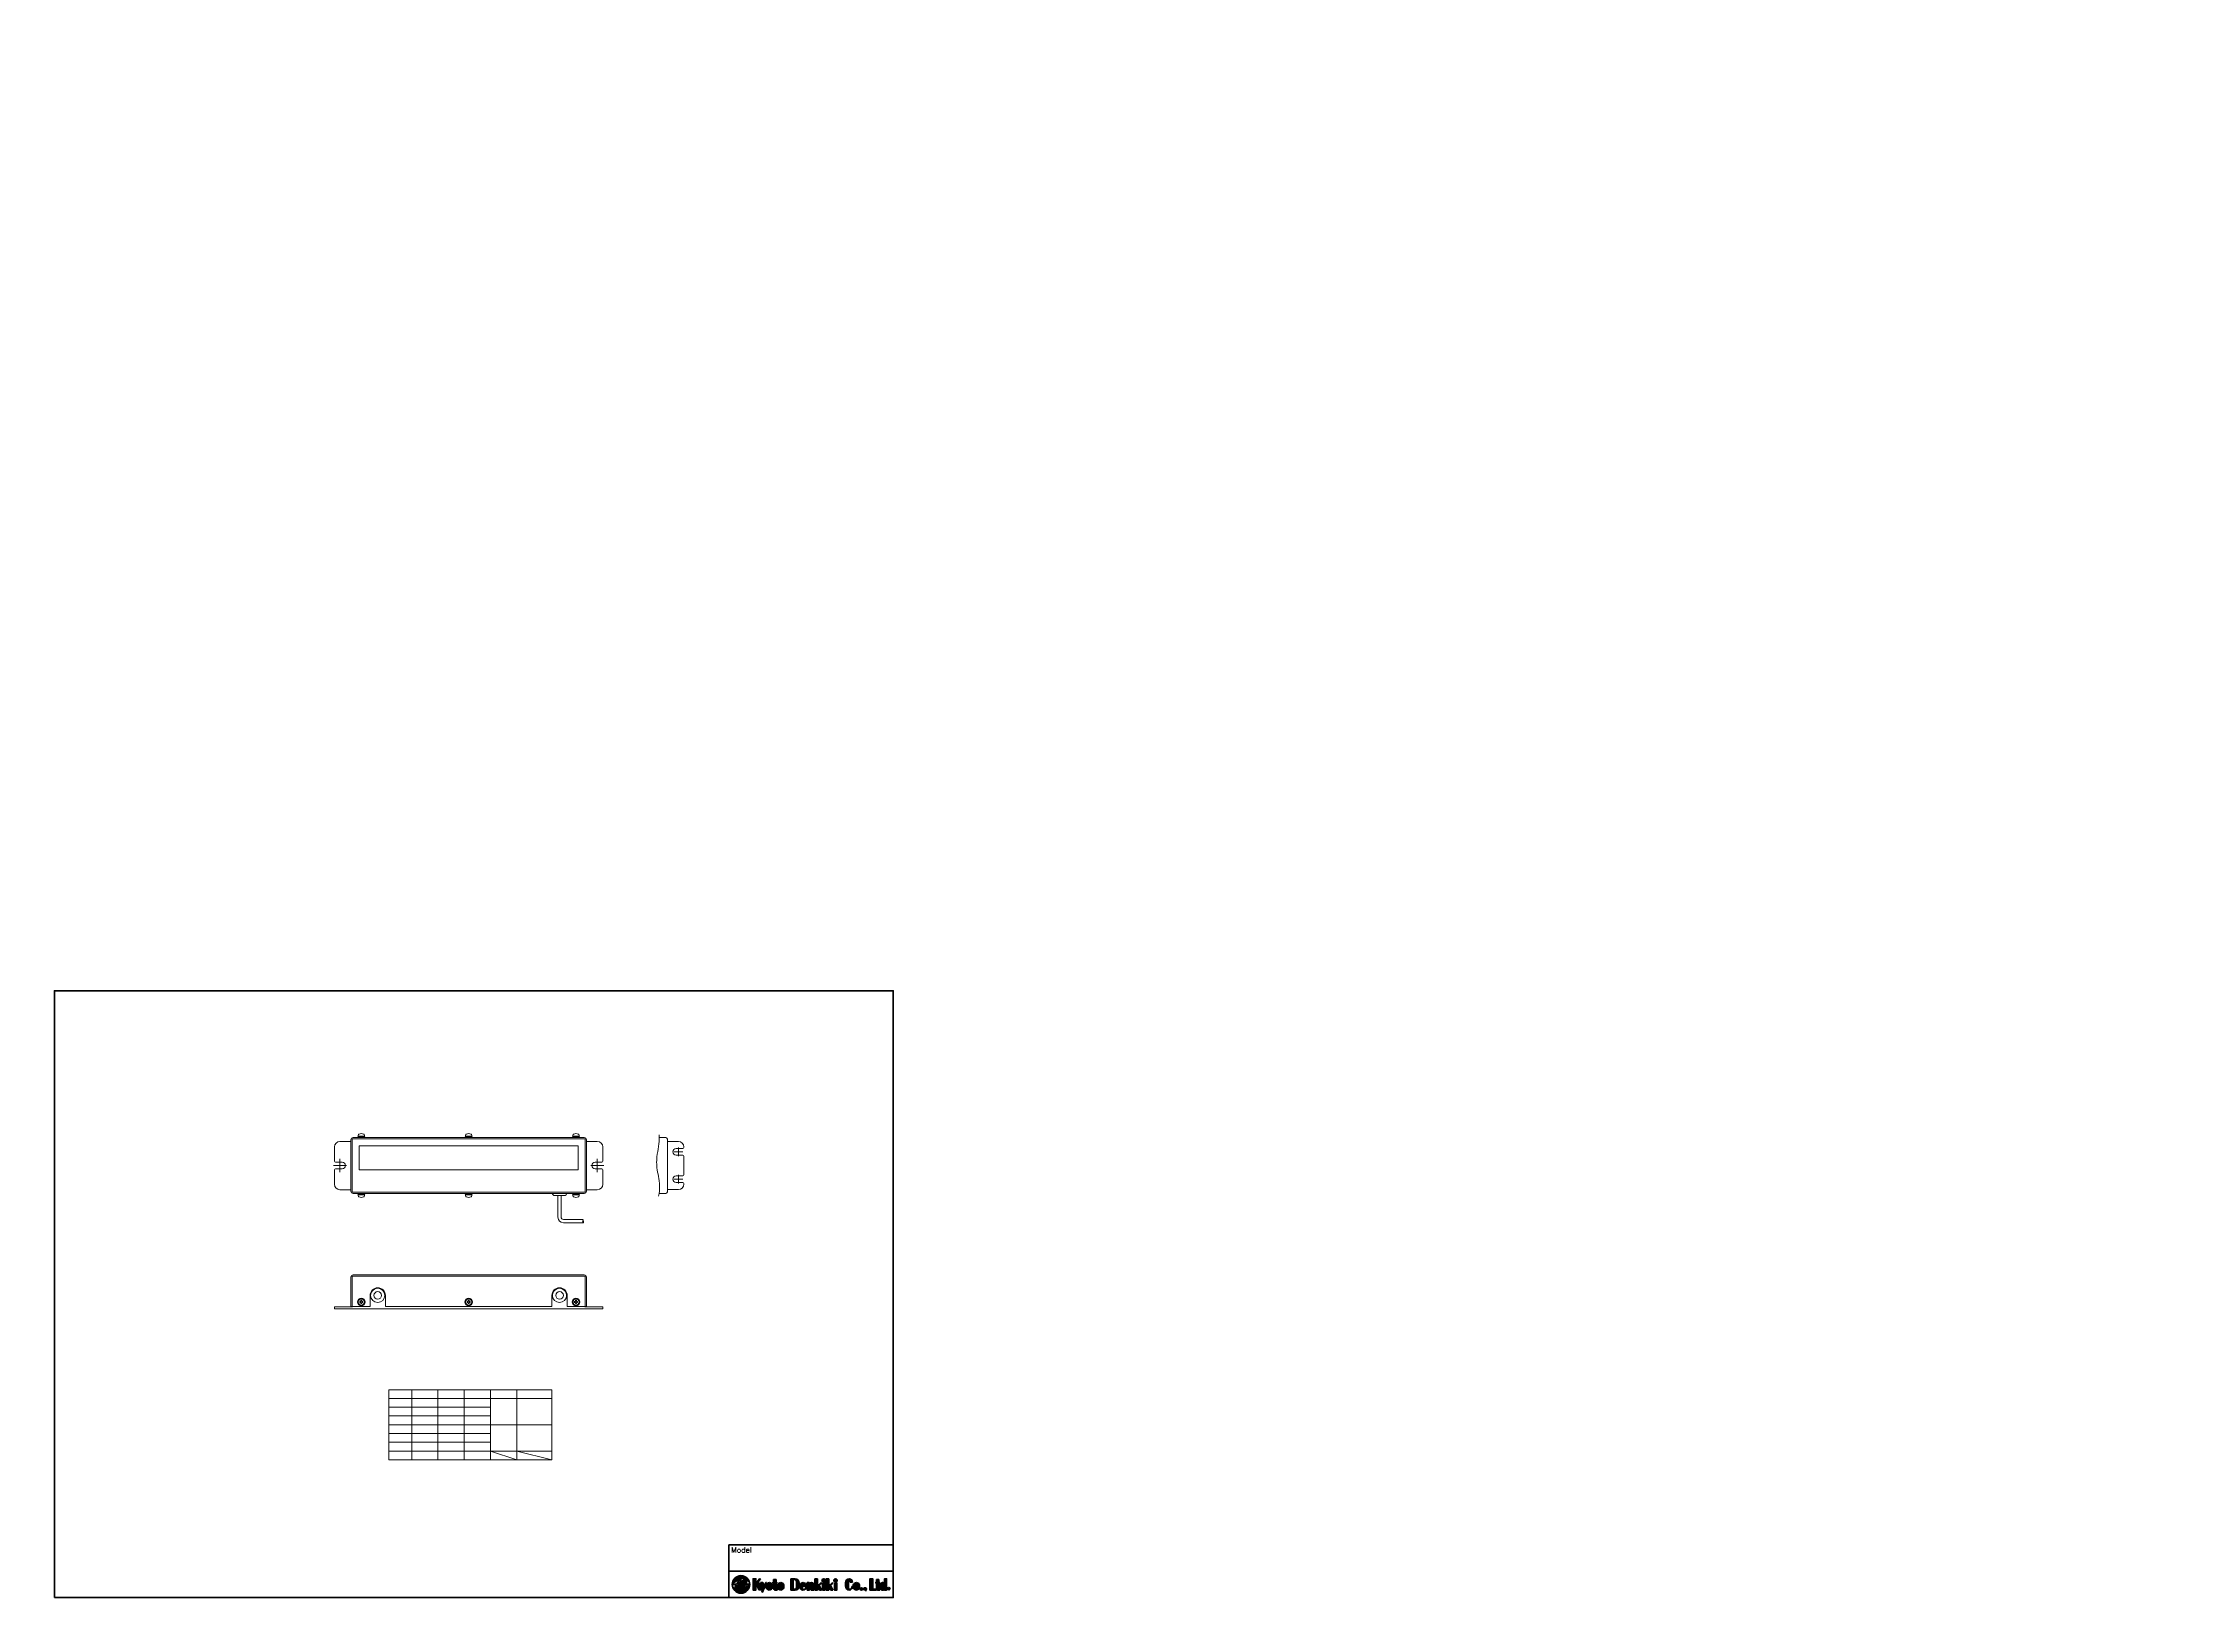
# Paper-space layout 'A3_1_5' of a CAD drawing. Header units: millimetres. Extents: x 0 to 392, y 0 to 286.
# The model-space entities are those that its viewports show. They can reach past a viewport. Long polylines and large blocks are cut down to what shows.
import ezdxf

# ---------------------------------------------------------------- set-up
doc = ezdxf.new("R2010")
doc.units = ezdxf.units.MM
doc.layers.get('0').update_dxf_attribs({"lineweight": 9})
doc.layers.get('Defpoints').update_dxf_attribs({"lineweight": 9})
for name, color, linetype, lineweight in [('0 @ 1', 7, 'Continuous', 9), ('2KD_寸法1', 7, 'Continuous', 15), ('2KD_寸法1 @ 1', 7, 'Continuous', 15), ('2KD_寸法1 @ 2', 7, 'Continuous', 15), ('2KD_寸法１', 7, 'Continuous', 15), ('2KD_寸法１ @ 1', 7, 'Continuous', 15), ('2KD_寸法１ @ 2', 7, 'Continuous', 15), ('AUX', 7, 'Continuous', 40), ('PINOFF', 6, 'Continuous', 9), ('SYMBOL', 7, 'Continuous', 9)]:
    doc.layers.add(name, color=color, linetype=linetype, lineweight=lineweight)
doc.layers.get('PINOFF').freeze()
doc.styles.get("Standard").update_dxf_attribs({"font": 'simplex.shx', "width": 0.8, "bigfont": 'extfont.shx'})
doc.dimstyles.new('KD-STD', dxfattribs={"dimscale": 0, "dimtxt": 2.5, "dimasz": 2.5, "dimexe": 1, "dimexo": 1, "dimgap": 1, "dimtad": 1, "dimdsep": 46, "dimtxsty": 'Standard', "dimblk": 'OPEN30', "dimcen": 0, "dimadec": 0, "dimazin": 0, "dimtfac": 1, "dimtmove": 0, "dimatfit": 3, "dimldrblk": 'OPEN30', "dimfxl": 1, "dimtfill": 1, "dimtolj": 1, "dimtzin": 0, "dimlwd": 15, "dimlwe": 15, "dimarcsym": 0})

# ---------------------------------------------------------------- blocks, each defined once
blk = doc.blocks.new('A$C58A435ED')
h = blk.add_hatch(color=256)
edge = h.paths.add_edge_path()
edge.add_ellipse((3.77, 4.2), major_axis=(2.36, 2.72), ratio=0.381944, start_angle=36.91421, end_angle=132.49844, ccw=False)
edge.add_arc((4.65, 6.4), 0.75, 47.71633, 192.91946, ccw=False)
edge.add_ellipse((3.77, 4.2), major_axis=(2.36, 2.72), ratio=0.381944, start_angle=355.11932, end_angle=374.40189, ccw=False)
edge.add_ellipse((4.23, 3.8), major_axis=(2.36, 2.72), ratio=0.381944, start_angle=320.87043, end_angle=364.88068, ccw=False)
edge.add_arc((4, -35.9), 40.1, 84.27519, 86.89867, ccw=False)
edge.add_arc((4, 4), 4, 0, 180)
edge.add_arc((4, -35.9), 40.1, 92.83888, 95.72481, ccw=False)
h = blk.add_hatch(color=256)
edge = h.paths.add_edge_path()
edge.add_arc((4, 4), 4, 180, 360)
edge.add_arc((4, 43.9), 40.1, 272.83888, 275.72481, ccw=False)
edge.add_ellipse((4.23, 3.8), major_axis=(2.36, 2.72), ratio=0.381944, start_angle=175.11932, end_angle=312.49844, ccw=False)
edge.add_ellipse((3.77, 4.2), major_axis=(2.36, 2.72), ratio=0.381944, start_angle=140.87043, end_angle=184.88068, ccw=False)
edge.add_arc((4, 43.9), 40.1, 264.27519, 266.89867, ccw=False)
h = blk.add_hatch(color=256)
edge = h.paths.add_edge_path(flags=17)
edge.add_ellipse((4.23, 3.8), major_axis=(2.36, 2.72), ratio=0.381944, start_angle=130.18473, end_angle=175.11932)
edge.add_ellipse((3.77, 4.2), major_axis=(2.36, 2.72), ratio=0.381944, start_angle=184.88068, end_angle=296.50441)
edge.add_arc((4, 43.9), 40.1, 267.87585, 271.76472, ccw=False)
h = blk.add_hatch(color=256)
edge = h.paths.add_edge_path(flags=17)
edge.add_ellipse((3.77, 4.2), major_axis=(2.36, 2.72), ratio=0.381944, start_angle=310.18473, end_angle=355.11932)
edge.add_ellipse((4.23, 3.8), major_axis=(2.36, 2.72), ratio=0.381944, start_angle=364.88068, end_angle=376.91726)
edge.add_arc((4.65, 6.44), 0.783, -118.93201, 3.65029, ccw=False)
edge.add_ellipse((4.23, 3.8), major_axis=(2.36, 2.72), ratio=0.381944, start_angle=39.80897, end_angle=116.50441)
edge.add_arc((4, -35.9), 40.1, 87.87585, 91.76472, ccw=False)
blk.add_circle((4, 4), 4)
for centre, radius, start, end in [((4, -35.9), 40.1, 92.83888, 95.72481), ((4, 43.9), 40.1, 264.27519, 266.89867), ((4, 43.9), 40.1, 267.87585, 271.76472), ((4, -35.9), 40.1, 87.87585, 91.76472), ((4.65, 6.4), 0.75, 46.1932, 192.91946), ((4.65, 6.44), 0.783, 241.06799, 3.65029), ((4, 43.9), 40.1, 272.83888, 275.72481), ((4, -35.9), 40.1, 84.27519, 86.89867)]:
    blk.add_arc(centre, radius, start, end)
for centre, start_param, end_param in [((3.77, 4.2), 2.009737, 4.900602), ((4.23, 3.8), 1.88285, 5.049036), ((3.77, 4.2), 1.10042, 1.907443), ((4.23, 3.8), 1.14108, 1.759009), ((3.77, 4.2), 5.024443, 6.875096), ((4.23, 3.8), 5.15133, 6.96942)]:
    blk.add_ellipse(centre, major_axis=(2.36, 2.72), ratio=0.381944, start_param=start_param, end_param=end_param)
blk = doc.blocks.new('A$C7F8063EA')
for points in [[(2.4, 4.83), (3.41, 6.17), (2.92, 6.17), (1.29, 4.05), (1.29, 6.17), (0, 6.17), (0, 1.05), (1.29, 1.05), (1.29, 3.36), (1.53, 3.67), (2.59, 1.06), (4.06, 1.06)], [(4.51, 1.13), (4.06, 0), (4.38, 0), (6.17, 4.41), (5.84, 4.41), (5.18, 2.79), (4.54, 4.41), (3.4, 4.41)], [(28.23, 6.17), (28.23, 1.05), (29.37, 1.05), (29.37, 2.64), (29.54, 2.79), (30.34, 1.05), (31.32, 1.05), (30.2, 3.32), (31.31, 4.23), (31.15, 4.41), (29.37, 3), (29.37, 6.17)], [(31.8, 4.23), (31.8, 1.05), (32.94, 1.05), (32.94, 4.23)], [(33.42, 6.17), (33.42, 1.05), (34.55, 1.05), (34.55, 2.64), (34.73, 2.79), (35.52, 1.05), (36.5, 1.05), (35.38, 3.32), (36.49, 4.23), (36.33, 4.41), (34.55, 3), (34.55, 6.17)], [(37.16, 4.23), (37.16, 1.05), (38.3, 1.05), (38.3, 4.23)], [(53.38, 6.17), (53.38, 1.05), (54.68, 1.05), (56.3, 1.05), (56.3, 1.41), (54.68, 1.41), (54.68, 6.17)]]:
    blk.add_hatch(color=256).paths.add_polyline_path(points)
h = blk.add_hatch(color=256)
h.paths.add_polyline_path([(6, 2.5, 0.993056), (8.92, 2.5), (8.92, 2.93, 1.006911), (6, 2.95)])
h.paths.add_polyline_path([(7.13, 3.91, -1.045169), (7.78, 3.88), (7.78, 1.59, -1.045169), (7.13, 1.56)], flags=16)
h = blk.add_hatch(color=256)
edge = h.paths.add_edge_path()
edge.add_line((9.41, 4.23), (9.41, 1.76))
edge.add_ellipse((10.05, 1.76), major_axis=(0, 0.709), ratio=0.902288, start_angle=90, end_angle=180)
edge.add_line((10.05, 1.05), (11.03, 1.05))
edge.add_line((11.03, 1.05), (11.03, 1.41))
edge.add_ellipse((11.03, 1.94), major_axis=(0, -0.528), ratio=0.918034, start_angle=270, end_angle=360, ccw=False)
edge.add_line((10.54, 1.94), (10.54, 4.23))
edge.add_line((10.54, 4.23), (10.87, 4.23))
edge.add_line((10.87, 4.23), (10.87, 4.59))
edge.add_line((10.87, 4.59), (10.54, 4.59))
edge.add_line((10.54, 4.59), (10.54, 5.81))
edge.add_line((10.54, 5.81), (9.41, 5.81))
edge.add_line((9.41, 5.81), (9.41, 4.59))
edge.add_line((9.41, 4.59), (9.09, 4.59))
edge.add_line((9.09, 4.59), (9.09, 4.23))
edge.add_line((9.09, 4.23), (9.41, 4.23))
h = blk.add_hatch(color=256)
h.paths.add_polyline_path([(12.66, 4.41), (12.64, 4.41, 0.412198), (11.19, 2.95), (11.19, 2.5, 0.993056), (14.11, 2.5), (14.11, 2.93, 0.416232)])
h.paths.add_polyline_path([(12.32, 3.91, -1.045169), (12.97, 3.88), (12.97, 1.59, -1.045169), (12.32, 1.56)], flags=16)
h = blk.add_hatch(color=256)
edge = h.paths.add_edge_path()
edge.add_line((17.2, 1.05), (19.3, 1.05))
edge.add_ellipse((19.3, 2.97), major_axis=(0, -1.92), ratio=0.930559, start_angle=0, end_angle=90)
edge.add_line((21.09, 2.97), (21.09, 4.25))
edge.add_ellipse((19.3, 4.25), major_axis=(0, 1.92), ratio=0.930559, start_angle=270, end_angle=360)
edge.add_line((19.3, 6.17), (17.2, 6.17))
edge.add_line((17.2, 6.17), (17.2, 1.05))
edge = h.paths.add_edge_path(flags=16)
edge.add_line((18.33, 5.81), (19.14, 5.81))
edge.add_ellipse((19.14, 5.11), major_axis=(0, 0.7), ratio=0.929746, start_angle=270, end_angle=359.83893, ccw=False)
edge.add_line((19.79, 5.11), (19.79, 2.11))
edge.add_ellipse((19.14, 2.11), major_axis=(0, -0.7), ratio=0.929746, start_angle=0.16107, end_angle=90, ccw=False)
edge.add_line((19.14, 1.41), (18.33, 1.41))
edge.add_line((18.33, 1.41), (18.33, 5.81))
h = blk.add_hatch(color=256)
edge = h.paths.add_edge_path()
edge.add_line((22.88, 4.41), (22.86, 4.41))
edge.add_arc((22.87, 2.95), 1.46, 90.39463, 180)
edge.add_line((21.41, 2.95), (21.41, 2.51))
edge.add_arc((22.87, 2.51), 1.46, 180.25946, 269.33975)
edge.add_line((22.85, 1.05), (22.89, 1.05))
edge.add_arc((22.87, 2.51), 1.46, 270.66025, 354.21936)
edge.add_line((24.33, 2.37), (24.08, 2.37))
edge.add_ellipse((22.88, 2.37), major_axis=(-1.2, 0), ratio=0.941657, start_angle=90.17745, end_angle=180, ccw=False)
edge.add_arc((22.86, 1.56), 0.325, 180, 276.56414, ccw=False)
edge.add_line((22.54, 1.56), (22.54, 2.73))
edge.add_line((22.54, 2.73), (24.33, 2.73))
edge.add_line((24.33, 2.73), (24.33, 2.93))
edge.add_arc((22.87, 2.95), 1.46, 359.21074, 449.60537)
h.paths.add_polyline_path([(22.54, 3.09), (22.54, 3.91, -1.045169), (23.19, 3.88), (23.19, 3.09)], flags=16)
h = blk.add_hatch(color=256)
edge = h.paths.add_edge_path()
edge.add_line((24.67, 4.41), (24.67, 1.05))
edge.add_line((24.67, 1.05), (25.79, 1.05))
edge.add_line((25.79, 1.05), (25.79, 3.72))
edge.add_ellipse((26.22, 3.72), major_axis=(0.377, 0.217), ratio=0.907884, start_angle=60.06452, end_angle=150.06452, ccw=False)
edge.add_ellipse((26.22, 3.72), major_axis=(0, 0.404), ratio=0.965673, start_angle=270, end_angle=360, ccw=False)
edge.add_line((26.61, 3.72), (26.61, 1.05))
edge.add_line((26.61, 1.05), (27.74, 1.05))
edge.add_line((27.74, 1.05), (27.74, 3.36))
edge.add_ellipse((26.77, 3.36), major_axis=(0, 1.05), ratio=0.925613, start_angle=270, end_angle=360)
edge.add_ellipse((26.77, 4.02), major_axis=(-0.975, 0), ratio=0.402759, start_angle=270, end_angle=360)
edge.add_line((25.79, 4.02), (25.79, 4.23))
edge.add_line((25.79, 4.23), (25.63, 4.41))
edge.add_line((25.63, 4.41), (24.67, 4.41))
h = blk.add_hatch(color=256)
edge = h.paths.add_edge_path()
edge.add_ellipse((32.28, 5.46), major_axis=(-0.803, 0), ratio=0.880683, start_angle=0, end_angle=360)
h = blk.add_hatch(color=256)
edge = h.paths.add_edge_path()
edge.add_ellipse((37.64, 5.46), major_axis=(-0.803, 0), ratio=0.880683, start_angle=0, end_angle=360)
h = blk.add_hatch(color=256)
edge = h.paths.add_edge_path()
edge.add_arc((44.03, 5.39), 0.402, 0, 180, ccw=False)
edge.add_line((44.43, 5.39), (44.43, 4.59))
edge.add_line((44.43, 4.59), (45.4, 4.59))
edge.add_ellipse((44.03, 4.59), major_axis=(0, 1.59), ratio=0.861671, start_angle=270, end_angle=360)
edge.add_ellipse((44.03, 4.4), major_axis=(-1.84, 0), ratio=0.958258, start_angle=270, end_angle=360)
edge.add_line((42.19, 4.4), (42.19, 2.82))
edge.add_ellipse((44.03, 2.82), major_axis=(-1.84, 0), ratio=0.958258, start_angle=0, end_angle=90)
edge.add_ellipse((44.03, 2.64), major_axis=(0, -1.59), ratio=0.859541, start_angle=0, end_angle=90)
edge.add_line((45.4, 2.64), (45.08, 2.64))
edge.add_line((45.08, 2.64), (45.08, 2.1))
edge.add_ellipse((44.45, 2.1), major_axis=(0, -0.689), ratio=0.905354, start_angle=0, end_angle=90, ccw=False)
edge.add_line((44.45, 1.41), (44.13, 1.41))
edge.add_ellipse((44.13, 1.93), major_axis=(0, 0.516), ratio=0.975773, start_angle=90, end_angle=180, ccw=False)
edge.add_line((43.63, 1.93), (43.63, 5.39))
h = blk.add_hatch(color=256)
h.paths.add_polyline_path([(45.75, 2.5, 0.409357), (47.19, 1.05), (47.22, 1.05, 0.409404), (48.66, 2.5), (48.66, 2.93, 1.006911), (45.75, 2.95)])
h.paths.add_polyline_path([(46.88, 3.91, -1), (47.53, 3.91), (47.53, 1.56, -1), (46.88, 1.56)], flags=16)
h = blk.add_hatch(color=256)
edge = h.paths.add_edge_path()
edge.add_ellipse((49.48, 1.58), major_axis=(-0.65, 0), ratio=0.820872, start_angle=0, end_angle=360)
h = blk.add_hatch(color=256)
edge = h.paths.add_edge_path()
edge.add_ellipse((51.1, 1.58), major_axis=(-0.65, 0), ratio=0.820872, start_angle=178.56901, end_angle=477.54277)
edge.add_ellipse((51.26, 1.1), major_axis=(0, -0.409), ratio=0.251102, start_angle=0, end_angle=84.64326, ccw=False)
edge.add_ellipse((51.26, 1.41), major_axis=(0, -0.72), ratio=0.731271, start_angle=0, end_angle=90)
edge.add_ellipse((51.7, 1.41), major_axis=(0, 0.202), ratio=0.432391, start_angle=270, end_angle=339.56039)
edge.add_ellipse((51.7, 1.41), major_axis=(0, 0.202), ratio=0.432391, start_angle=339.56039, end_angle=340.25482, ccw=False)
h = blk.add_hatch(color=256)
edge = h.paths.add_edge_path()
edge.add_line((56.02, 4.23), (56.34, 4.23))
edge.add_line((56.34, 4.23), (56.34, 1.76))
edge.add_ellipse((56.98, 1.76), major_axis=(0, 0.709), ratio=0.902288, start_angle=90, end_angle=180)
edge.add_line((56.98, 1.05), (57.95, 1.05))
edge.add_line((57.95, 1.05), (57.95, 1.41))
edge.add_ellipse((57.95, 1.94), major_axis=(0, -0.528), ratio=0.918034, start_angle=270, end_angle=360, ccw=False)
edge.add_line((57.47, 1.94), (57.47, 4.23))
edge.add_line((57.47, 4.23), (57.79, 4.23))
edge.add_line((57.79, 4.23), (57.79, 4.59))
edge.add_line((57.79, 4.59), (57.47, 4.59))
edge.add_line((57.47, 4.59), (57.47, 5.81))
edge.add_line((57.47, 5.81), (56.34, 5.81))
edge.add_line((56.34, 5.81), (56.34, 4.59))
edge.add_line((56.34, 4.59), (56.02, 4.59))
edge.add_line((56.02, 4.59), (56.02, 4.23))
h = blk.add_hatch(color=256)
edge = h.paths.add_edge_path()
edge.add_line((61.01, 6.17), (60.04, 6.17))
edge.add_line((60.04, 6.17), (60.04, 3.97))
edge.add_ellipse((59.37, 3.15), major_axis=(0, -1.25), ratio=0.700546, start_angle=140.56261, end_angle=180.00002)
edge.add_line((59.37, 4.41), (58.96, 4.41))
edge.add_ellipse((58.96, 3.15), major_axis=(0, -1.25), ratio=0.700546, start_angle=179.99998, end_angle=269.99998)
edge.add_line((58.08, 3.15), (58.08, 2.3))
edge.add_ellipse((58.96, 2.3), major_axis=(0, 1.25), ratio=0.700546, start_angle=90.00002, end_angle=180.00002)
edge.add_line((58.96, 1.05), (59.37, 1.05))
edge.add_ellipse((59.37, 2.3), major_axis=(0, 1.25), ratio=0.700546, start_angle=179.99998, end_angle=219.43739)
edge.add_line((60.04, 1.49), (60.04, 1.05))
edge.add_line((60.04, 1.05), (61.01, 1.05))
edge.add_line((61.01, 1.05), (61.01, 6.17))
h.paths.add_polyline_path([(60.04, 1.74, -1), (59.22, 1.74), (59.22, 3.76, -1), (60.04, 3.76)], flags=16)
h = blk.add_hatch(color=256)
edge = h.paths.add_edge_path()
edge.add_ellipse((61.97, 1.65), major_axis=(-0.582, 0), ratio=0.959913, start_angle=0, end_angle=360)
for p, q in [((0, 6.17), (1.29, 6.17)), ((0, 1.05), (1.29, 1.05)), ((2.92, 6.17), (1.29, 4.05)), ((1.53, 3.67), (1.29, 3.36)), ((2.59, 1.06), (1.53, 3.67)), ((3.41, 6.17), (2.4, 4.83)), ((4.06, 1.06), (2.4, 4.83)), ((4.06, 1.06), (2.59, 1.06)), ((2.92, 6.17), (3.41, 6.17)), ((3.4, 4.41), (4.51, 1.13)), ((3.4, 4.41), (4.54, 4.41)), ((3.4, 4.41), (4.54, 4.41)), ((4.06, 0), (4.51, 1.13)), ((4.06, 0), (4.38, 0)), ((4.38, 0), (6.17, 4.41)), ((4.54, 4.41), (5.19, 2.78)), ((5.18, 2.79), (5.84, 4.41)), ((5.84, 4.41), (6.17, 4.41)), ((6, 2.95), (6, 2.52)), ((8.92, 2.93), (8.92, 2.5)), ((9.09, 4.59), (9.09, 4.23)), ((9.09, 4.59), (9.09, 4.23)), ((9.09, 4.23), (9.41, 4.23)), ((9.09, 4.23), (9.41, 4.23)), ((9.41, 5.81), (10.54, 5.81)), ((9.41, 5.81), (9.41, 4.59)), ((9.41, 4.23), (9.41, 1.76)), ((10.05, 1.05), (11.03, 1.05)), ((11.03, 1.05), (10.05, 1.05)), ((10.54, 5.81), (10.54, 4.59)), ((10.54, 4.23), (10.87, 4.23)), ((10.54, 4.23), (10.87, 4.23)), ((10.54, 4.23), (10.54, 1.94)), ((11.03, 1.41), (11.03, 1.05)), ((11.03, 1.41), (11.03, 1.05)), ((11.03, 1.05), (11.03, 1.05)), ((11.19, 2.95), (11.19, 2.52)), ((12.64, 4.41), (12.66, 4.41)), ((12.66, 1.05), (12.66, 1.05)), ((14.11, 2.93), (14.11, 2.5)), ((17.2, 6.17), (19.3, 6.17)), ((17.2, 1.05), (17.2, 6.17)), ((17.2, 1.05), (17.2, 6.17)), ((17.2, 6.17), (19.3, 6.17)), ((17.2, 1.05), (19.3, 1.05)), ((17.2, 1.05), (19.3, 1.05)), ((18.33, 5.81), (18.33, 1.41)), ((18.33, 1.41), (18.33, 5.81)), ((18.33, 5.81), (19.14, 5.81)), ((18.33, 1.41), (19.14, 1.41)), ((19.79, 5.11), (19.79, 2.11)), ((21.09, 4.25), (21.09, 2.97)), ((21.41, 2.95), (21.41, 2.52)), ((22.54, 3.09), (23.19, 3.09)), ((22.54, 2.73), (24.33, 2.73)), ((22.85, 1.05), (22.89, 1.05)), ((22.86, 4.41), (22.88, 4.41)), ((22.88, 1.05), (22.88, 1.05)), ((24.08, 2.37), (24.33, 2.37)), ((24.33, 2.93), (24.33, 2.73)), ((24.67, 4.41), (25.63, 4.41)), ((24.67, 1.05), (24.67, 4.41)), ((24.67, 4.41), (25.63, 4.41)), ((24.67, 4.41), (25.63, 4.41)), ((24.67, 1.05), (24.67, 4.41)), ((24.67, 4.41), (25.63, 4.41)), ((24.67, 1.05), (25.79, 1.05)), ((24.67, 1.05), (25.79, 1.05)), ((25.79, 4.23), (25.63, 4.41)), ((25.79, 4.23), (25.63, 4.41)), ((25.79, 4.02), (25.79, 4.23)), ((25.79, 4.02), (25.79, 4.23)), ((25.79, 4.23), (25.79, 4.02)), ((25.79, 1.05), (25.79, 3.72)), ((25.79, 1.05), (25.79, 3.72)), ((26.61, 1.05), (26.61, 3.72)), ((26.61, 1.05), (26.61, 3.72)), ((26.61, 1.05), (27.74, 1.05)), ((26.61, 1.05), (27.74, 1.05)), ((27.74, 1.05), (27.74, 3.36)), ((27.74, 1.05), (27.74, 3.36)), ((28.23, 6.17), (29.37, 6.17)), ((28.23, 6.17), (28.23, 1.05)), ((29.37, 6.17), (28.23, 6.17)), ((28.23, 1.05), (29.37, 1.05)), ((28.23, 1.05), (29.37, 1.05)), ((29.37, 3), (29.37, 6.17)), ((31.15, 4.41), (29.37, 3)), ((29.54, 2.79), (29.37, 2.64)), ((29.37, 1.05), (29.37, 2.64)), ((30.34, 1.05), (29.54, 2.79)), ((31.31, 4.23), (30.2, 3.32)), ((31.32, 1.05), (30.2, 3.32)), ((30.34, 1.05), (31.32, 1.05)), ((31.15, 4.41), (31.31, 4.23)), ((31.8, 1.05), (32.94, 1.05)), ((33.42, 6.17), (34.55, 6.17)), ((33.42, 6.17), (33.42, 1.05)), ((34.55, 6.17), (33.42, 6.17)), ((33.42, 1.05), (34.55, 1.05)), ((33.42, 1.05), (34.55, 1.05)), ((34.55, 3), (34.55, 6.17)), ((36.34, 4.41), (34.55, 3)), ((34.73, 2.79), (34.55, 2.64)), ((34.55, 1.05), (34.55, 2.64)), ((35.52, 1.05), (34.73, 2.79)), ((36.49, 4.23), (35.38, 3.32)), ((36.5, 1.05), (35.38, 3.32)), ((35.52, 1.05), (36.5, 1.05)), ((36.33, 4.41), (36.49, 4.23)), ((37.16, 1.05), (38.3, 1.05)), ((37.46, 6.17), (37.64, 6.17)), ((37.46, 6.15), (37.46, 6.17)), ((37.46, 4.76), (37.46, 4.77)), ((42.19, 4.4), (42.19, 4.41)), ((42.19, 4.4), (42.19, 2.82)), ((43.63, 5.39), (43.63, 1.93)), ((43.63, 5.39), (43.63, 1.93)), ((44.13, 1.41), (44.45, 1.41)), ((44.13, 1.41), (44.45, 1.41)), ((44.43, 4.59), (44.43, 5.39)), ((44.43, 4.59), (44.43, 5.39)), ((45.4, 4.59), (44.43, 4.59)), ((44.43, 4.59), (45.4, 4.59)), ((45.4, 2.64), (45.08, 2.64)), ((45.08, 2.64), (45.08, 2.1)), ((45.4, 2.64), (45.08, 2.64)), ((45.08, 2.64), (45.08, 2.1)), ((45.75, 2.95), (45.75, 2.52)), ((47.19, 1.05), (47.22, 1.05)), ((48.66, 2.93), (48.66, 2.5)), ((51.75, 1.57), (51.75, 1.57)), ((53.38, 6.17), (54.68, 6.17)), ((53.38, 1.05), (56.3, 1.05)), ((54.68, 1.41), (54.68, 2.01)), ((56.02, 4.59), (56.02, 4.23)), ((56.02, 4.59), (56.02, 4.23)), ((56.02, 4.23), (56.34, 4.23)), ((56.02, 4.23), (56.34, 4.23)), ((56.34, 5.81), (57.47, 5.81)), ((56.34, 5.81), (56.34, 4.59)), ((56.34, 4.23), (56.34, 1.76)), ((57.95, 1.05), (56.98, 1.05)), ((57.47, 5.81), (57.47, 4.59)), ((57.47, 4.23), (57.79, 4.23)), ((57.47, 4.23), (57.79, 4.23)), ((57.47, 4.23), (57.47, 1.94)), ((57.95, 1.41), (57.95, 1.05)), ((57.95, 1.41), (57.95, 1.05)), ((57.95, 1.05), (57.95, 1.41)), ((58.08, 3.15), (58.08, 2.38)), ((58.08, 3.15), (58.08, 2.3)), ((59.37, 4.41), (58.96, 4.41)), ((58.96, 1.05), (59.37, 1.05)), ((59.22, 3.76), (59.22, 1.74)), ((59.22, 3.76), (59.22, 1.74)), ((60.04, 6.17), (61.01, 6.17)), ((60.04, 6.17), (61.01, 6.17)), ((61.01, 1.05), (61.01, 1.97)), ((61.01, 1.05), (61.01, 1.97)), ((61.97, 2.22), (61.97, 2.21)), ((61.97, 1.1), (61.97, 1.09)), ((62.55, 1.66), (62.56, 1.66))]:
    blk.add_line(p, q)
for points in [[(1.29, 3.36), (1.29, 1.05), (0, 1.05), (0, 6.17), (1.29, 6.17), (1.29, 4.05)], [(7.13, 3.91), (7.13, 1.56)], [(7.78, 1.53), (7.78, 3.93)], [(9.09, 4.23), (9.09, 4.59), (9.41, 4.59)], [(9.09, 4.23), (9.09, 4.59), (9.41, 4.59)], [(10.54, 4.59), (10.87, 4.59), (10.87, 4.23)], [(10.54, 4.59), (10.87, 4.59), (10.87, 4.23)], [(12.32, 3.91), (12.32, 1.56)], [(12.97, 1.53), (12.97, 3.93)], [(22.54, 3.91), (22.54, 3.09)], [(22.54, 2.73), (22.54, 1.56)], [(23.19, 3.09), (23.19, 3.93)], [(46.88, 3.91), (46.88, 1.56)], [(47.53, 3.91), (47.53, 1.56)], [(54.68, 1.05), (53.38, 1.05), (53.38, 6.17), (54.68, 6.17), (54.68, 1.41)], [(54.68, 1.05), (56.3, 1.05), (56.3, 1.41), (54.68, 1.41)], [(56.34, 4.23), (56.02, 4.23), (56.02, 4.59), (56.34, 4.59)], [(56.34, 4.23), (56.02, 4.23), (56.02, 4.59), (56.34, 4.59)], [(57.47, 4.59), (57.79, 4.59), (57.79, 4.23), (57.47, 4.23)], [(57.47, 4.59), (57.79, 4.59), (57.79, 4.23), (57.47, 4.23)], [(60.04, 3.97), (60.04, 6.17), (61.01, 6.17), (61.01, 1.05), (60.04, 1.05), (60.04, 1.49)], [(60.04, 3.97), (60.04, 6.17), (61.01, 6.17), (61.01, 1.05), (60.04, 1.05), (60.04, 1.49)], [(60.04, 1.74), (60.04, 3.76)], [(60.04, 1.74), (60.04, 3.76)]]:
    blk.add_lwpolyline(points)
for points in [[(31.8, 4.23), (32.94, 4.23), (32.94, 1.05), (31.8, 1.05)], [(37.16, 4.23), (38.3, 4.23), (38.3, 1.05), (37.16, 1.05)]]:
    blk.add_lwpolyline(points, close=True)
for centre, radius, start, end in [((7.46, 2.95), 1.46, 359.21074, 180), ((7.46, 2.51), 1.46, 179.59612, 359.60537), ((7.46, 3.91), 0.325, 354.93912, 180), ((7.46, 1.56), 0.325, 180, 5.06088), ((12.65, 2.95), 1.46, 359.21074, 180), ((12.65, 2.51), 1.46, 179.59612, 359.60537), ((12.65, 3.91), 0.325, 354.93912, 180), ((12.65, 1.56), 0.325, 180, 5.06088), ((22.87, 2.95), 1.46, 359.21074, 180), ((22.87, 2.51), 1.46, 179.74054, 354.21936), ((22.86, 3.91), 0.325, 354.93912, 180), ((22.86, 1.56), 0.325, 180, 273.14899), ((44.03, 5.39), 0.402, 0, 180), ((47.2, 2.95), 1.46, 359.21074, 180), ((47.2, 2.51), 1.46, 179.59612, 359.60537), ((47.2, 3.91), 0.325, 0, 180), ((47.2, 1.56), 0.325, 180, 360), ((59.63, 3.76), 0.411, 0, 180), ((59.63, 1.74), 0.411, 180, 0)]:
    blk.add_arc(centre, radius, start, end)
for centre, major_axis, ratio, start_param, end_param in [((10.05, 1.76), (0, 0.709), 0.902288, 1.570796, 3.141593), ((11.03, 1.94), (0, -0.528), 0.918034, 4.712389, 6.283185), ((19.14, 5.11), (0, 0.7), 0.929746, 4.712389, 6.280162), ((19.3, 4.25), (0, 1.92), 0.930559, 4.712389, 6.283185), ((22.88, 2.37), (-1.2, 0), 0.941657, 1.573713, 3.141593), ((26.77, 4.02), (-0.975, 0), 0.402759, 4.712389, 6.283185), ((26.22, 3.72), (0, 0.404), 0.965673, 4.712389, 6.283185), ((26.77, 3.36), (0, 1.05), 0.925613, 4.712389, 6.283185), ((44.03, 4.4), (-1.84, 0), 0.958258, 4.712389, 6.283185), ((44.13, 1.93), (0, 0.516), 0.975773, 1.570796, 3.141593), ((44.03, 4.59), (0, 1.59), 0.861671, 4.712389, 6.283185), ((44.03, 2.64), (0, -1.59), 0.859541, 0, 1.570796), ((44.45, 2.1), (0, -0.689), 0.905354, 0, 1.570796), ((51.1, 1.58), (-0.65, 0), 0.820872, 3.11117, 8.258473), ((51.26, 1.41), (0, -0.72), 0.731271, 0, 1.570796), ((51.26, 1.1), (0, -0.409), 0.251102, 0, 1.547256), ((51.7, 1.41), (0, 0.202), 0.432391, 4.712389, 5.59034), ((56.98, 1.76), (0, 0.709), 0.902288, 1.570796, 3.141593), ((57.95, 1.94), (0, -0.528), 0.918034, 4.712389, 6.283185), ((58.96, 3.15), (0, -1.25), 0.700546, 3.141592, 4.712389), ((59.37, 2.3), (0, 1.25), 0.700546, 3.141592, 4.006894)]:
    blk.add_ellipse(centre, major_axis=major_axis, ratio=ratio, start_param=start_param, end_param=end_param)
at = {"extrusion": (0, 0, -1)}
for centre, major_axis, ratio, start_param, end_param in [((19.14, 2.11), (0, -0.7), 0.929746, 4.712389, 6.280162), ((19.3, 2.97), (0, -1.92), 0.930559, 4.712389, 6.283185), ((26.22, 3.72), (0.377, 0.217), 0.907884, 3.706835, 5.194113), ((44.03, 2.82), (-1.84, 0), 0.958258, 4.712389, 6.283185), ((58.96, 2.3), (0, 1.25), 0.700546, 3.141592, 4.712389), ((59.37, 3.15), (0, -1.25), 0.700546, 3.141592, 4.006894)]:
    blk.add_ellipse(centre, major_axis=major_axis, ratio=ratio, start_param=start_param, end_param=end_param, dxfattribs=at)
for centre, major_axis, ratio in [((32.28, 5.46), (-0.803, 0), 0.880683), ((37.64, 5.46), (-0.803, 0), 0.880683), ((49.48, 1.58), (-0.65, 0), 0.820872), ((61.97, 1.65), (-0.582, 0), 0.959913)]:
    blk.add_ellipse(centre, major_axis=major_axis, ratio=ratio)
blk = doc.blocks.new('_Open30')
at = {"lineweight": -2}
for p, q in [((-1, 0.27), (0, 0)), ((0, 0), (-1, -0.27)), ((0, 0), (-1, 0))]:
    blk.add_line(p, q, dxfattribs=at)
blk = doc.blocks.new('*D63')
at = {"layer": '2KD_寸法1', "color": 0, "lineweight": 15}
for p, q in [((285.3, 420.5), (248.6, 420.5)), ((249.6, 418), (249.6, 401)), ((285.3, 398.5), (248.6, 398.5))]:
    blk.add_line(p, q, dxfattribs=at)
at = {"layer": 'Defpoints', "color": 0}
for p in [(286.3, 420.5), (286.3, 398.5)]:
    blk.add_point(p, dxfattribs=at)
at = {"layer": '2KD_寸法1', "color": 0, "lineweight": 15, "xscale": 2.5, "yscale": 2.5, "zscale": 2.5}
for p, rotation in [((249.6, 420.5), 90), ((249.6, 398.5), 270)]:
    blk.add_blockref('_Open30', p, dxfattribs=dict(at, rotation=rotation))
at = {"layer": '2KD_寸法1', "color": 0, "insert": (247.3, 409.5), "char_height": 2.5, "attachment_point": 5, "rotation": 90, "bg_fill": 3, "box_fill_scale": 1.1, "bg_fill_color": 9, "bg_fill_true_color": 13158600, "bg_fill_transparency": 4391418}
blk.add_mtext('\\A1;22', dxfattribs=at)
at = {"layer": 'Defpoints', "color": 0}
blk.add_point((249.6, 398.5), dxfattribs=at)
blk = doc.blocks.new('*D64')
at = {"layer": '2KD_寸法1', "color": 0, "lineweight": 15}
for p, q in [((284.3, 420.5), (247.6, 420.5)), ((249.6, 415.5), (249.6, 403.5)), ((284.3, 398.5), (247.6, 398.5))]:
    blk.add_line(p, q, dxfattribs=at)
at = {"layer": 'Defpoints', "color": 0}
for p in [(286.3, 420.5), (286.3, 398.5)]:
    blk.add_point(p, dxfattribs=at)
at = {"layer": '2KD_寸法1', "color": 0, "lineweight": 15, "xscale": 5, "yscale": 5, "zscale": 5}
for p, rotation in [((249.6, 420.5), 90), ((249.6, 398.5), 270)]:
    blk.add_blockref('_Open30', p, dxfattribs=dict(at, rotation=rotation))
at = {"layer": '2KD_寸法1', "color": 0, "insert": (245.1, 409.5), "char_height": 5, "attachment_point": 5, "rotation": 90, "bg_fill": 3, "box_fill_scale": 1.1, "bg_fill_color": 9, "bg_fill_true_color": 13158600, "bg_fill_transparency": 4391162}
blk.add_mtext('\\A1;22', dxfattribs=at)
at = {"layer": 'Defpoints', "color": 0}
blk.add_point((249.6, 398.5), dxfattribs=at)
blk = doc.blocks.new('*D65')
at = {"layer": '2KD_寸法1', "color": 0, "lineweight": 15}
for p, q in [((279.8, 428), (248.6, 428)), ((285.3, 420.5), (248.6, 420.5)), ((249.6, 425.5), (249.6, 423))]:
    blk.add_line(p, q, dxfattribs=at)
at = {"layer": 'Defpoints', "color": 0}
for p in [(280.8, 428), (286.3, 420.5)]:
    blk.add_point(p, dxfattribs=at)
at = {"layer": '2KD_寸法1', "color": 0, "lineweight": 15, "xscale": 2.5, "yscale": 2.5, "zscale": 2.5}
for p, rotation in [((249.6, 428), 90), ((249.6, 420.5), 270)]:
    blk.add_blockref('_Open30', p, dxfattribs=dict(at, rotation=rotation))
at = {"layer": '2KD_寸法1', "color": 0, "insert": (247.3, 424.2), "char_height": 2.5, "attachment_point": 5, "rotation": 90, "bg_fill": 3, "box_fill_scale": 1.1, "bg_fill_color": 9, "bg_fill_true_color": 13158600, "bg_fill_transparency": 4391402}
blk.add_mtext('\\A1;7.5', dxfattribs=at)
at = {"layer": 'Defpoints', "color": 0}
blk.add_point((249.6, 420.5), dxfattribs=at)
blk = doc.blocks.new('*D66')
at = {"layer": '2KD_寸法1', "color": 0, "lineweight": 15}
for p, q in [((249.6, 433), (249.6, 450.4)), ((278.8, 428), (247.6, 428)), ((284.3, 420.5), (247.6, 420.5)), ((249.6, 420.5), (249.6, 428)), ((249.6, 415.5), (249.6, 410.5))]:
    blk.add_line(p, q, dxfattribs=at)
at = {"layer": 'Defpoints', "color": 0}
for p in [(249.6, 420.5), (280.8, 428), (286.3, 420.5)]:
    blk.add_point(p, dxfattribs=at)
at = {"layer": '2KD_寸法1', "color": 0, "lineweight": 15, "xscale": 5, "yscale": 5, "zscale": 5}
for p, rotation in [((249.6, 428), 270), ((249.6, 420.5), 90)]:
    blk.add_blockref('_Open30', p, dxfattribs=dict(at, rotation=rotation))
at = {"layer": '2KD_寸法1', "color": 0, "insert": (245.1, 444.2), "char_height": 5, "attachment_point": 5, "rotation": 90, "bg_fill": 3, "box_fill_scale": 1.1, "bg_fill_color": 9, "bg_fill_true_color": 13158600, "bg_fill_transparency": 4391258}
blk.add_mtext('\\A1;7.5', dxfattribs=at)
blk = doc.blocks.new('*D67')
at = {"layer": '2KD_寸法1', "color": 0, "lineweight": 15}
for p, q in [((279.8, 428), (236.4, 428)), ((237.4, 425.5), (237.4, 379.5)), ((279.8, 377), (236.4, 377))]:
    blk.add_line(p, q, dxfattribs=at)
at = {"layer": 'Defpoints', "color": 0}
for p in [(280.8, 428), (237.4, 377), (280.8, 377)]:
    blk.add_point(p, dxfattribs=at)
at = {"layer": '2KD_寸法1', "color": 0, "lineweight": 15, "xscale": 2.5, "yscale": 2.5, "zscale": 2.5}
for p, rotation in [((237.4, 428), 90), ((237.4, 377), 270)]:
    blk.add_blockref('_Open30', p, dxfattribs=dict(at, rotation=rotation))
at = {"layer": '2KD_寸法1', "color": 0, "insert": (235.1, 402.5), "char_height": 2.5, "attachment_point": 5, "rotation": 90, "bg_fill": 3, "box_fill_scale": 1.1, "bg_fill_color": 9, "bg_fill_true_color": 13158600, "bg_fill_transparency": 4391006}
blk.add_mtext('\\A1;51', dxfattribs=at)
blk = doc.blocks.new('*D68')
at = {"layer": '2KD_寸法1', "color": 0, "lineweight": 15}
for p, q in [((278.8, 428), (224.9, 428)), ((226.9, 423), (226.9, 382)), ((278.8, 377), (224.9, 377))]:
    blk.add_line(p, q, dxfattribs=at)
at = {"layer": 'Defpoints', "color": 0}
for p in [(280.8, 428), (226.9, 377), (280.8, 377)]:
    blk.add_point(p, dxfattribs=at)
at = {"layer": '2KD_寸法1', "color": 0, "lineweight": 15, "xscale": 5, "yscale": 5, "zscale": 5}
for p, rotation in [((226.9, 428), 90), ((226.9, 377), 270)]:
    blk.add_blockref('_Open30', p, dxfattribs=dict(at, rotation=rotation))
at = {"layer": '2KD_寸法1', "color": 0, "insert": (222.4, 402.5), "char_height": 5, "attachment_point": 5, "rotation": 90, "bg_fill": 3, "box_fill_scale": 1.1, "bg_fill_color": 9, "bg_fill_true_color": 13158600, "bg_fill_transparency": 4391202}
blk.add_mtext('\\A1;51', dxfattribs=at)
blk = doc.blocks.new('*D69')
at = {"layer": '2KD_寸法1', "color": 0, "lineweight": 15}
for p, q in [((279.8, 302.6), (236.4, 302.6)), ((237.4, 300.1), (237.4, 274.1)), ((262.8, 271.6), (236.4, 271.6))]:
    blk.add_line(p, q, dxfattribs=at)
at = {"layer": 'Defpoints', "color": 0}
for p in [(280.8, 302.6), (237.4, 271.6), (263.8, 271.6)]:
    blk.add_point(p, dxfattribs=at)
at = {"layer": '2KD_寸法1', "color": 0, "lineweight": 15, "xscale": 2.5, "yscale": 2.5, "zscale": 2.5}
for p, rotation in [((237.4, 302.6), 90), ((237.4, 271.6), 270)]:
    blk.add_blockref('_Open30', p, dxfattribs=dict(at, rotation=rotation))
at = {"layer": '2KD_寸法1', "color": 0, "insert": (235.1, 287.1), "char_height": 2.5, "attachment_point": 5, "rotation": 90, "bg_fill": 3, "box_fill_scale": 1.1, "bg_fill_color": 9, "bg_fill_true_color": 13158600, "bg_fill_transparency": 4391354}
blk.add_mtext('\\A1;31', dxfattribs=at)
blk = doc.blocks.new('*D70')
at = {"layer": '2KD_寸法1', "color": 0, "lineweight": 15}
for p, q in [((278.8, 302.6), (235.4, 302.6)), ((237.4, 297.6), (237.4, 276.6)), ((261.8, 271.6), (235.4, 271.6))]:
    blk.add_line(p, q, dxfattribs=at)
at = {"layer": 'Defpoints', "color": 0}
for p in [(280.8, 302.6), (237.4, 271.6), (263.8, 271.6)]:
    blk.add_point(p, dxfattribs=at)
at = {"layer": '2KD_寸法1', "color": 0, "lineweight": 15, "xscale": 5, "yscale": 5, "zscale": 5}
for p, rotation in [((237.4, 302.6), 90), ((237.4, 271.6), 270)]:
    blk.add_blockref('_Open30', p, dxfattribs=dict(at, rotation=rotation))
at = {"layer": '2KD_寸法1', "color": 0, "insert": (232.9, 287.1), "char_height": 5, "attachment_point": 5, "rotation": 90, "bg_fill": 3, "box_fill_scale": 1.1, "bg_fill_color": 9, "bg_fill_true_color": 13158600, "bg_fill_transparency": 4390926}
blk.add_mtext('\\A1;31', dxfattribs=at)
blk = doc.blocks.new('*D71')
at = {"layer": '2KD_寸法1', "color": 0, "lineweight": 15}
for p, q in [((268.8, 409.5), (268.8, 462)), ((271.3, 461), (501.3, 461)), ((503.8, 409.5), (503.8, 462))]:
    blk.add_line(p, q, dxfattribs=at)
at = {"layer": 'Defpoints', "color": 0}
for p in [(503.8, 461), (268.8, 408.5), (503.8, 408.5)]:
    blk.add_point(p, dxfattribs=at)
at = {"layer": '2KD_寸法1', "color": 0, "lineweight": 15, "xscale": 2.5, "yscale": 2.5, "zscale": 2.5, "rotation": 180}
blk.add_blockref('_Open30', (268.8, 461), dxfattribs=at)
at = {"layer": '2KD_寸法1', "color": 0, "lineweight": 15, "xscale": 2.5, "yscale": 2.5, "zscale": 2.5}
blk.add_blockref('_Open30', (503.8, 461), dxfattribs=at)
at = {"layer": '2KD_寸法1', "color": 0, "insert": (436.3, 463.3), "char_height": 2.5, "attachment_point": 5, "bg_fill": 3, "box_fill_scale": 1.1, "bg_fill_color": 9, "bg_fill_true_color": 13158600, "bg_fill_transparency": 4391362}
blk.add_mtext('\\A1;L3', dxfattribs=at)
blk = doc.blocks.new('*D72')
at = {"layer": '2KD_寸法1', "color": 0, "lineweight": 15}
for p, q in [((268.8, 410.5), (268.8, 494.1)), ((273.8, 492.1), (498.8, 492.1)), ((503.8, 410.5), (503.8, 494.1))]:
    blk.add_line(p, q, dxfattribs=at)
at = {"layer": 'Defpoints', "color": 0}
for p in [(503.8, 492.1), (268.8, 408.5), (503.8, 408.5)]:
    blk.add_point(p, dxfattribs=at)
at = {"layer": '2KD_寸法1', "color": 0, "lineweight": 15, "xscale": 5, "yscale": 5, "zscale": 5, "rotation": 180}
blk.add_blockref('_Open30', (268.8, 492.1), dxfattribs=at)
at = {"layer": '2KD_寸法1', "color": 0, "lineweight": 15, "xscale": 5, "yscale": 5, "zscale": 5}
blk.add_blockref('_Open30', (503.8, 492.1), dxfattribs=at)
at = {"layer": '2KD_寸法1', "color": 0, "insert": (386.3, 496.6), "char_height": 5, "attachment_point": 5, "bg_fill": 3, "box_fill_scale": 1.1, "bg_fill_color": 9, "bg_fill_true_color": 13158600, "bg_fill_transparency": 4391414}
blk.add_mtext('\\A1;L3', dxfattribs=at)
blk = doc.blocks.new('*D73')
at = {"layer": '2KD_寸法1', "color": 0, "lineweight": 15}
for p, q in [((286.3, 421.5), (286.3, 446.6)), ((483.8, 445.6), (288.8, 445.6)), ((486.3, 421.5), (486.3, 446.6))]:
    blk.add_line(p, q, dxfattribs=at)
at = {"layer": 'Defpoints', "color": 0}
for p in [(286.3, 445.6), (286.3, 420.5), (486.3, 420.5)]:
    blk.add_point(p, dxfattribs=at)
at = {"layer": '2KD_寸法1', "color": 0, "lineweight": 15, "xscale": 2.5, "yscale": 2.5, "zscale": 2.5, "rotation": 180}
blk.add_blockref('_Open30', (286.3, 445.6), dxfattribs=at)
at = {"layer": '2KD_寸法1', "color": 0, "lineweight": 15, "xscale": 2.5, "yscale": 2.5, "zscale": 2.5}
blk.add_blockref('_Open30', (486.3, 445.6), dxfattribs=at)
at = {"layer": '2KD_寸法1', "color": 0, "insert": (386.3, 447.9), "char_height": 2.5, "attachment_point": 5, "bg_fill": 3, "box_fill_scale": 1.1, "bg_fill_color": 9, "bg_fill_true_color": 13158600, "bg_fill_transparency": 4391186}
blk.add_mtext('\\A1;開口幅', dxfattribs=at)
blk = doc.blocks.new('*D74')
at = {"layer": '2KD_寸法1', "color": 0, "lineweight": 15}
for p, q in [((286.3, 422.5), (286.3, 468.8)), ((481.3, 466.8), (291.3, 466.8)), ((486.3, 422.5), (486.3, 468.8))]:
    blk.add_line(p, q, dxfattribs=at)
at = {"layer": 'Defpoints', "color": 0}
for p in [(286.3, 466.8), (286.3, 420.5), (486.3, 420.5)]:
    blk.add_point(p, dxfattribs=at)
at = {"layer": '2KD_寸法1', "color": 0, "lineweight": 15, "xscale": 5, "yscale": 5, "zscale": 5, "rotation": 180}
blk.add_blockref('_Open30', (286.3, 466.8), dxfattribs=at)
at = {"layer": '2KD_寸法1', "color": 0, "lineweight": 15, "xscale": 5, "yscale": 5, "zscale": 5}
blk.add_blockref('_Open30', (486.3, 466.8), dxfattribs=at)
at = {"layer": '2KD_寸法1', "color": 0, "insert": (386.3, 471.3), "char_height": 5, "attachment_point": 5, "bg_fill": 3, "box_fill_scale": 1.1, "bg_fill_color": 9, "bg_fill_true_color": 13158600, "bg_fill_transparency": 4391334}
blk.add_mtext('\\A1;開口幅', dxfattribs=at)
blk = doc.blocks.new('*D75')
at = {"layer": '2KD_寸法1', "color": 0, "lineweight": 15}
for p, q in [((508.8, 405.5), (525.4, 405.5)), ((508.8, 399.5), (525.4, 399.5)), ((524.4, 408), (524.4, 410.5)), ((524.4, 405.5), (524.4, 399.5)), ((524.4, 397), (524.4, 394.5))]:
    blk.add_line(p, q, dxfattribs=at)
at = {"layer": 'Defpoints', "color": 0}
for p in [(507.8, 405.5), (507.8, 399.5)]:
    blk.add_point(p, dxfattribs=at)
at = {"layer": '2KD_寸法1', "color": 0, "lineweight": 15, "xscale": 2.5, "yscale": 2.5, "zscale": 2.5}
for p, rotation in [((524.4, 405.5), 270), ((524.4, 399.5), 90)]:
    blk.add_blockref('_Open30', p, dxfattribs=dict(at, rotation=rotation))
at = {"layer": '2KD_寸法1', "color": 0, "insert": (522.2, 402.5), "char_height": 2.5, "attachment_point": 5, "rotation": 90, "bg_fill": 3, "box_fill_scale": 1.1, "bg_fill_color": 9, "bg_fill_true_color": 13158600, "bg_fill_transparency": 4391198}
blk.add_mtext('\\A1;6', dxfattribs=at)
at = {"layer": 'Defpoints', "color": 0}
blk.add_point((524.4, 399.5), dxfattribs=at)
blk = doc.blocks.new('*D76')
at = {"layer": '2KD_寸法1', "color": 0, "lineweight": 15}
for p, q in [((537, 410.5), (537, 415.5)), ((509.8, 405.5), (539, 405.5)), ((509.8, 399.5), (539, 399.5)), ((537, 405.5), (537, 399.5)), ((537, 394.5), (537, 383))]:
    blk.add_line(p, q, dxfattribs=at)
at = {"layer": 'Defpoints', "color": 0}
for p in [(507.8, 405.5), (507.8, 399.5), (537, 399.5)]:
    blk.add_point(p, dxfattribs=at)
at = {"layer": '2KD_寸法1', "color": 0, "lineweight": 15, "xscale": 5, "yscale": 5, "zscale": 5}
for p, rotation in [((537, 405.5), 270), ((537, 399.5), 90)]:
    blk.add_blockref('_Open30', p, dxfattribs=dict(at, rotation=rotation))
at = {"layer": '2KD_寸法1', "color": 0, "insert": (532.5, 386.2), "char_height": 5, "attachment_point": 5, "rotation": 90, "bg_fill": 3, "box_fill_scale": 1.1, "bg_fill_color": 9, "bg_fill_true_color": 13158600, "bg_fill_transparency": 4391270}
blk.add_mtext('\\A1;6', dxfattribs=at)
blk = doc.blocks.new('*D77')
at = {"layer": '2KD_寸法1', "color": 0, "lineweight": 15}
for p, q in [((278.8, 301.6), (278.8, 315.8)), ((281.3, 314.8), (491.3, 314.8)), ((493.8, 301.6), (493.8, 315.8))]:
    blk.add_line(p, q, dxfattribs=at)
at = {"layer": 'Defpoints', "color": 0}
for p in [(493.8, 314.8), (278.8, 300.6), (493.8, 300.6)]:
    blk.add_point(p, dxfattribs=at)
at = {"layer": '2KD_寸法1', "color": 0, "lineweight": 15, "xscale": 2.5, "yscale": 2.5, "zscale": 2.5, "rotation": 180}
blk.add_blockref('_Open30', (278.8, 314.8), dxfattribs=at)
at = {"layer": '2KD_寸法1', "color": 0, "lineweight": 15, "xscale": 2.5, "yscale": 2.5, "zscale": 2.5}
blk.add_blockref('_Open30', (493.8, 314.8), dxfattribs=at)
at = {"layer": '2KD_寸法1', "color": 0, "insert": (386.3, 317.1), "char_height": 2.5, "attachment_point": 5, "bg_fill": 3, "box_fill_scale": 1.1, "bg_fill_color": 9, "bg_fill_true_color": 13158600, "bg_fill_transparency": 4390914}
blk.add_mtext('\\A1;L2', dxfattribs=at)
blk = doc.blocks.new('*D78')
at = {"layer": '2KD_寸法1', "color": 0, "lineweight": 15}
for p, q in [((278.8, 302.6), (278.8, 327)), ((283.8, 325), (488.8, 325)), ((493.8, 302.6), (493.8, 327))]:
    blk.add_line(p, q, dxfattribs=at)
at = {"layer": 'Defpoints', "color": 0}
for p in [(493.8, 325), (278.8, 300.6), (493.8, 300.6)]:
    blk.add_point(p, dxfattribs=at)
at = {"layer": '2KD_寸法1', "color": 0, "lineweight": 15, "xscale": 5, "yscale": 5, "zscale": 5, "rotation": 180}
blk.add_blockref('_Open30', (278.8, 325), dxfattribs=at)
at = {"layer": '2KD_寸法1', "color": 0, "lineweight": 15, "xscale": 5, "yscale": 5, "zscale": 5}
blk.add_blockref('_Open30', (493.8, 325), dxfattribs=at)
at = {"layer": '2KD_寸法1', "color": 0, "insert": (386.3, 329.5), "char_height": 5, "attachment_point": 5, "bg_fill": 3, "box_fill_scale": 1.1, "bg_fill_color": 9, "bg_fill_true_color": 13158600, "bg_fill_transparency": 4390950}
blk.add_mtext('\\A1;L2', dxfattribs=at)
blk = doc.blocks.new('*D79')
at = {"layer": '2KD_寸法1', "color": 0, "lineweight": 15}
for p, q in [((263.8, 270.6), (263.8, 255.8)), ((266.3, 256.8), (506.3, 256.8)), ((508.8, 270.6), (508.8, 255.8))]:
    blk.add_line(p, q, dxfattribs=at)
at = {"layer": 'Defpoints', "color": 0}
for p in [(263.8, 271.6), (508.8, 271.6), (508.8, 256.8)]:
    blk.add_point(p, dxfattribs=at)
at = {"layer": '2KD_寸法1', "color": 0, "lineweight": 15, "xscale": 2.5, "yscale": 2.5, "zscale": 2.5, "rotation": 180}
blk.add_blockref('_Open30', (263.8, 256.8), dxfattribs=at)
at = {"layer": '2KD_寸法1', "color": 0, "lineweight": 15, "xscale": 2.5, "yscale": 2.5, "zscale": 2.5}
blk.add_blockref('_Open30', (508.8, 256.8), dxfattribs=at)
at = {"layer": '2KD_寸法1', "color": 0, "insert": (386.3, 259), "char_height": 2.5, "attachment_point": 5, "bg_fill": 3, "box_fill_scale": 1.1, "bg_fill_color": 9, "bg_fill_true_color": 13158600, "bg_fill_transparency": 4391030}
blk.add_mtext('\\A1;L1', dxfattribs=at)
blk = doc.blocks.new('*D80')
at = {"layer": '2KD_寸法1', "color": 0, "lineweight": 15}
for p, q in [((263.8, 269.6), (263.8, 243.9)), ((508.8, 269.6), (508.8, 243.9)), ((268.8, 245.9), (503.8, 245.9))]:
    blk.add_line(p, q, dxfattribs=at)
at = {"layer": 'Defpoints', "color": 0}
for p in [(263.8, 271.6), (508.8, 271.6), (508.8, 245.9)]:
    blk.add_point(p, dxfattribs=at)
at = {"layer": '2KD_寸法1', "color": 0, "lineweight": 15, "xscale": 5, "yscale": 5, "zscale": 5, "rotation": 180}
blk.add_blockref('_Open30', (263.8, 245.9), dxfattribs=at)
at = {"layer": '2KD_寸法1', "color": 0, "lineweight": 15, "xscale": 5, "yscale": 5, "zscale": 5}
blk.add_blockref('_Open30', (508.8, 245.9), dxfattribs=at)
at = {"layer": '2KD_寸法1', "color": 0, "insert": (386.3, 250.4), "char_height": 5, "attachment_point": 5, "bg_fill": 3, "box_fill_scale": 1.1, "bg_fill_color": 9, "bg_fill_true_color": 13158600, "bg_fill_transparency": 4391138}
blk.add_mtext('\\A1;L1', dxfattribs=at)
blk = doc.blocks.new('JIS-B1111-M3-S_U')
at = {"layer": 'SYMBOL', "color": 0, "linetype": 'ByBlock', "lineweight": -2}
for p, q in [((-1.5, -0.35), (-1.5, 0.35)), ((-1.5, 0.35), (-0.7, 0.35)), ((-0.35, 1.5), (-0.35, 0.7)), ((0.35, 1.5), (-0.35, 1.5)), ((0.35, 1.5), (0.35, 0.7)), ((0.7, 0.35), (1.5, 0.35)), ((1.5, 0.35), (1.5, -0.35)), ((-1.5, -0.35), (-0.7, -0.35)), ((-0.35, -0.7), (-0.35, -1.5)), ((0.35, -1.5), (-0.35, -1.5)), ((0.35, -0.7), (0.35, -1.5)), ((0.7, -0.35), (1.5, -0.35))]:
    blk.add_line(p, q, dxfattribs=at)
for radius in [3.5, 2.95, 2.8]:
    blk.add_circle((0, 0), radius, dxfattribs=at)
for centre, start, end in [((-0.7, 0.7), 270, 0), ((0.7, 0.7), 180, 270), ((-0.7, -0.7), 0, 90), ((0.7, -0.7), 90, 180)]:
    blk.add_arc(centre, 0.35, start, end, dxfattribs=at)
blk = doc.blocks.new('A$C1CD72AFB')
for p, q in [((-107.5, 29), (-107.5, 2.3)), ((-106.3, 29.8), (106.3, 29.8)), ((-106.3, 29.8), (-106.3, 2.3)), ((105.5, 31), (-105.5, 31)), ((106.3, 29.8), (106.3, 2.3)), ((107.5, 2.3), (107.5, 29)), ((-122.5, 2), (-122.5, 0)), ((-122.5, 2), (-106, 2)), ((-122.5, 0), (122.5, 0)), ((-107.5, 2.3), (-90, 2.3)), ((-106, 2), (-106, 2.3)), ((-90, 12.3), (-90, 2.3)), ((-76, 12.3), (-76, 2.3)), ((-76, 2.3), (76, 2.3)), ((76, 12.3), (76, 2.3)), ((90, 12.3), (90, 2.3)), ((90, 2.3), (107.5, 2.3)), ((106, 2), (106, 2.3)), ((122.5, 2), (106, 2)), ((122.5, 0), (122.5, 2))]:
    blk.add_line(p, q)
for centre, radius in [((-83, 12.3), 6.5), ((-83, 12.3), 3.5), ((83, 12.3), 6.5), ((83, 12.3), 3.5)]:
    blk.add_circle(centre, radius)
for centre, radius, start, end in [((-105.5, 29), 2, 90, 180), ((105.5, 29), 2, 0, 90), ((-83, 12.3), 7, 0, 180), ((83, 12.3), 7, 0, 180)]:
    blk.add_arc(centre, radius, start, end)
for p in [(-98, 6.3), (0, 6.3), (98, 6.3)]:
    blk.add_blockref('JIS-B1111-M3-S_U', p)
blk = doc.blocks.new('A$C1D665749')
for p, q in [((-117.5, 4), (-107.5, 4)), ((-107.5, -41.5), (-107.5, 5.5)), ((-106.3, 6.3), (-106.3, -42.3)), ((106.3, 6.3), (-106.3, 6.3)), ((-105.5, 7.5), (105.5, 7.5)), ((-100.8, 8.7), (-100.8, 9.7)), ((-100.8, 8.7), (-95.2, 8.7)), ((-100, 0), (-100, -22)), ((100, 0), (-100, 0)), ((-97.5, 8.7), (-98.5, 8)), ((-98, 8), (-97, 8.7)), ((-95.2, 9.7), (-95.2, 8.7)), ((-2.8, 8.7), (-2.8, 9.7)), ((-2.8, 8.7), (2.8, 8.7)), ((0.5, 8.7), (-0.5, 8)), ((0, 8), (1, 8.7)), ((2.8, 9.7), (2.8, 8.7)), ((95.2, 8.7), (95.2, 9.7)), ((95.2, 8.7), (100.8, 8.7)), ((98.5, 8.7), (97.5, 8)), ((98, 8), (99, 8.7)), ((100, -22), (100, 0)), ((100.8, 9.7), (100.8, 8.7)), ((106.3, -42.3), (106.3, 6.3)), ((107.5, 5.5), (107.5, -41.5)), ((117.5, 4), (107.5, 4)), ((-122.5, -14), (-122.5, -1)), ((-115.5, -15), (-121.5, -15)), ((115.5, -15), (121.5, -15)), ((122.5, -14), (122.5, -1)), ((-122.5, -35.1), (-122.5, -22)), ((-121.5, -21), (-115.5, -21)), ((-100, -22), (100, -22)), ((121.5, -21), (115.5, -21)), ((122.5, -35.1), (122.5, -22)), ((-107.5, -40.1), (-117.5, -40.1)), ((-106.3, -42.3), (106.3, -42.3)), ((105.5, -43.5), (-105.5, -43.5)), ((-100.8, -45.7), (-100.8, -44.7)), ((-95.2, -44.7), (-100.8, -44.7)), ((-98, -44), (-99, -44.7)), ((-98.5, -44.7), (-97.5, -44)), ((-95.2, -44.7), (-95.2, -45.7)), ((-2.8, -45.7), (-2.8, -44.7)), ((2.8, -44.7), (-2.8, -44.7)), ((0, -44), (-1, -44.7)), ((-0.5, -44.7), (0.5, -44)), ((2.8, -44.7), (2.8, -45.7)), ((76.5, -43.5), (76.5, -43.5)), ((78.5, -45.5), (87.5, -45.5)), ((81.5, -45.5), (81.5, -65.2)), ((84.5, -45.5), (84.5, -65.4)), ((89.5, -43.5), (89.5, -43.5)), ((95.2, -45.7), (95.2, -44.7)), ((100.8, -44.7), (95.2, -44.7)), ((98, -44), (97, -44.7)), ((97.5, -44.7), (98.5, -44)), ((100.8, -44.7), (100.8, -45.7)), ((107.5, -40.1), (117.5, -40.1)), ((86.5, -67.2), (104.5, -67.2)), ((86.5, -70.2), (104.5, -70.2))]:
    blk.add_line(p, q)
for points in [[(-101.5, 7.5), (-94.5, 7.5), (-94.5, 8), (-101.5, 8)], [(-101, 8), (-95, 8), (-95, 8.7), (-101, 8.7)], [(-3.5, 7.5), (3.5, 7.5), (3.5, 8), (-3.5, 8)], [(-3, 8), (3, 8), (3, 8.7), (-3, 8.7)], [(94.5, 7.5), (101.5, 7.5), (101.5, 8), (94.5, 8)], [(95, 8), (101, 8), (101, 8.7), (95, 8.7)], [(-94.5, -43.5), (-101.5, -43.5), (-101.5, -44), (-94.5, -44)], [(-95, -44), (-101, -44), (-101, -44.7), (-95, -44.7)], [(3.5, -43.5), (-3.5, -43.5), (-3.5, -44), (3.5, -44)], [(3, -44), (-3, -44), (-3, -44.7), (3, -44.7)], [(101.5, -43.5), (94.5, -43.5), (94.5, -44), (101.5, -44)], [(101, -44), (95, -44), (95, -44.7), (101, -44.7)]]:
    blk.add_lwpolyline(points, close=True)
for centre, radius, start, end in [((-117.5, -1), 5, 90, 180), ((-105.5, 5.5), 2, 90, 180), ((-99.8, 9.7), 1, 116.7437, 180), ((-98, 6.1), 5, 63.2563, 116.7437), ((-96.2, 9.7), 1, 0, 63.2563), ((-1.8, 9.7), 1, 116.7437, 180), ((0, 6.1), 5, 63.2563, 116.7437), ((1.8, 9.7), 1, 0, 63.2563), ((96.2, 9.7), 1, 116.7437, 180), ((98, 6.1), 5, 63.2563, 116.7437), ((99.8, 9.7), 1, 0, 63.2563), ((105.5, 5.5), 2, 0, 90), ((117.5, -1), 5, 0, 90), ((-121.5, -14), 1, 180, 270), ((-115.5, -18), 3, 270, 90), ((115.5, -18), 3, 90, 270), ((121.5, -14), 1, 270, 0), ((-121.5, -22), 1, 90, 180), ((-117.5, -35.1), 5, 180, 270), ((117.5, -35.1), 5, 270, 0), ((121.5, -22), 1, 0, 90), ((-105.5, -41.5), 2, 180, 270), ((-99.8, -45.7), 1, 180, 243.2563), ((-98, -42.1), 5, 243.2563, 296.7437), ((-96.2, -45.7), 1, 296.7437, 0), ((-1.8, -45.7), 1, 180, 243.2563), ((0, -42.1), 5, 243.2563, 296.7437), ((1.8, -45.7), 1, 296.7437, 0), ((78.5, -43.5), 2, 180, 270), ((87.5, -43.5), 2, 270, 0), ((96.2, -45.7), 1, 180, 243.2563), ((98, -42.1), 5, 243.2563, 296.7437), ((99.8, -45.7), 1, 296.7437, 0), ((105.5, -41.5), 2, 270, 0), ((86.6, -65.2), 5.05, 180.2378, 269.4919), ((86.5, -65.2), 2, 174.3543, 270), ((105.2, -67.9), 0.936, 133.6168, 223.318)]:
    blk.add_arc(centre, radius, start, end)
blk.add_ellipse((104.5, -69.4), major_axis=(0, -0.842), ratio=0.448876, start_param=-3.141592653589793, end_param=3.141592653589793)
blk = doc.blocks.new('*D87')
at = {"layer": '2KD_寸法１', "color": 0, "lineweight": 15}
for p, q in [((582.8, 415), (611.2, 415)), ((610.2, 412.5), (610.2, 392.5)), ((582.8, 390), (611.2, 390))]:
    blk.add_line(p, q, dxfattribs=at)
at = {"layer": 'Defpoints', "color": 0}
for p in [(581.8, 415), (581.8, 390), (610.2, 390)]:
    blk.add_point(p, dxfattribs=at)
at = {"layer": '2KD_寸法１', "color": 0, "lineweight": 15, "xscale": 2.5, "yscale": 2.5, "zscale": 2.5}
for p, rotation in [((610.2, 415), 90), ((610.2, 390), 270)]:
    blk.add_blockref('_Open30', p, dxfattribs=dict(at, rotation=rotation))
at = {"layer": '2KD_寸法１', "color": 0, "insert": (608, 402.5), "char_height": 2.5, "attachment_point": 5, "rotation": 90, "bg_fill": 3, "box_fill_scale": 1.1, "bg_fill_color": 9, "bg_fill_true_color": 13158600, "bg_fill_transparency": 4391718}
blk.add_mtext('\\A1;25', dxfattribs=at)
blk = doc.blocks.new('*D91')
at = {"layer": '2KD_寸法１', "color": 0, "lineweight": 15}
for p, q in [((583.8, 415), (624.3, 415)), ((622.3, 410), (622.3, 395)), ((583.8, 390), (624.3, 390))]:
    blk.add_line(p, q, dxfattribs=at)
at = {"layer": 'Defpoints', "color": 0}
for p in [(581.8, 415), (581.8, 390)]:
    blk.add_point(p, dxfattribs=at)
at = {"layer": '2KD_寸法１', "color": 0, "lineweight": 15, "xscale": 5, "yscale": 5, "zscale": 5}
for p, rotation in [((622.3, 415), 90), ((622.3, 390), 270)]:
    blk.add_blockref('_Open30', p, dxfattribs=dict(at, rotation=rotation))
at = {"layer": '2KD_寸法１', "color": 0, "insert": (617.8, 402.5), "char_height": 5, "attachment_point": 5, "rotation": 90, "bg_fill": 3, "box_fill_scale": 1.1, "bg_fill_color": 9, "bg_fill_true_color": 13158600, "bg_fill_transparency": 4391050}
blk.add_mtext('\\A1;25', dxfattribs=at)
at = {"layer": 'Defpoints', "color": 0}
blk.add_point((622.3, 390), dxfattribs=at)
blk = doc.blocks.new('*D88')
at = {"layer": '2KD_寸法１', "color": 0, "lineweight": 15}
for p, q in [((582.8, 418), (598.4, 418)), ((582.8, 412), (598.4, 412)), ((597.4, 420.5), (597.4, 423)), ((597.4, 418), (597.4, 412)), ((597.4, 409.5), (597.4, 407))]:
    blk.add_line(p, q, dxfattribs=at)
at = {"layer": 'Defpoints', "color": 0}
for p in [(581.8, 418), (581.8, 412)]:
    blk.add_point(p, dxfattribs=at)
at = {"layer": '2KD_寸法１', "color": 0, "lineweight": 15, "xscale": 2.5, "yscale": 2.5, "zscale": 2.5}
for p, rotation in [((597.4, 418), 270), ((597.4, 412), 90)]:
    blk.add_blockref('_Open30', p, dxfattribs=dict(at, rotation=rotation))
at = {"layer": '2KD_寸法１', "color": 0, "insert": (595.1, 415), "char_height": 2.5, "attachment_point": 5, "rotation": 90, "bg_fill": 3, "box_fill_scale": 1.1, "bg_fill_color": 9, "bg_fill_true_color": 13158600, "bg_fill_transparency": 4391466}
blk.add_mtext('\\A1;6', dxfattribs=at)
at = {"layer": 'Defpoints', "color": 0}
blk.add_point((597.4, 412), dxfattribs=at)
blk = doc.blocks.new('*D90')
at = {"layer": '2KD_寸法１', "color": 0, "lineweight": 15}
for p, q in [((602.9, 423), (602.9, 434.5)), ((583.8, 418), (604.9, 418)), ((583.8, 412), (604.9, 412)), ((602.9, 412), (602.9, 418)), ((602.9, 407), (602.9, 402))]:
    blk.add_line(p, q, dxfattribs=at)
at = {"layer": 'Defpoints', "color": 0}
for p in [(581.8, 418), (581.8, 412), (602.9, 412)]:
    blk.add_point(p, dxfattribs=at)
at = {"layer": '2KD_寸法１', "color": 0, "lineweight": 15, "xscale": 5, "yscale": 5, "zscale": 5}
for p, rotation in [((602.9, 418), 270), ((602.9, 412), 90)]:
    blk.add_blockref('_Open30', p, dxfattribs=dict(at, rotation=rotation))
at = {"layer": '2KD_寸法１', "color": 0, "insert": (598.4, 431.3), "char_height": 5, "attachment_point": 5, "rotation": 90, "bg_fill": 3, "box_fill_scale": 1.1, "bg_fill_color": 9, "bg_fill_true_color": 13158600, "bg_fill_transparency": 4391282}
blk.add_mtext('\\A1;6', dxfattribs=at)
blk = doc.blocks.new('A$C77025DBF')
for p, q in [((-1.5, 25.5), (-7.5, 25.5)), ((0, 24), (0, -24)), ((10, 22), (0, 22)), ((6, 12.5), (14, 12.5)), ((14, 15.5), (8, 15.5)), ((8, 9.5), (14, 9.5)), ((10, 16.5), (10, 8.5)), ((15, 16.5), (15, 17)), ((15, -8.5), (15, 8.5)), ((6, -12.5), (14, -12.5)), ((14, -9.5), (8, -9.5)), ((8, -15.5), (14, -15.5)), ((10, -8.5), (10, -16.5)), ((15, -16.5), (15, -17)), ((-1.5, -25.5), (-7.5, -25.5)), ((10, -22), (0, -22))]:
    blk.add_line(p, q)
blk.add_lwpolyline([(-7.5, 28), (-7.4, 27), (-7.4, 26), (-7.4, 25), (-7.4, 24), (-7.4, 23), (-7.5, 22), (-7.7, 19.7), (-8.1, 17.3), (-8.4, 15), (-8.8, 12.7), (-9.2, 10.3), (-9.5, 8), (-9.6, 6.3), (-9.7, 4.7), (-9.8, 3), (-9.7, 1.3), (-9.7, -0.3), (-9.5, -2), (-9.2, -4), (-8.9, -6), (-8.5, -8), (-8.1, -10), (-7.8, -12), (-7.5, -14), (-7.3, -16.3), (-7.2, -18.6), (-7.2, -21), (-7.3, -23.3), (-7.6, -25.6), (-8, -28)])
for centre, radius, start, end in [((-1.5, 24), 1.5, 0, 90), ((10, 17), 5, 0, 90), ((8, 12.5), 3, 90, 270), ((14, 16.5), 1, 270, 0), ((14, 8.5), 1, 0, 90), ((8, -12.5), 3, 90, 270), ((10, -17), 5, 270, 0), ((14, -8.5), 1, 270, 0), ((14, -16.5), 1, 0, 90), ((-1.5, -24), 1.5, 270, 0)]:
    blk.add_arc(centre, radius, start, end)
blk = doc.blocks.new('A$C3FC9243A')
for p, q in [((0, 0), (0, -56)), ((0, 0), (149, 0)), ((21, -56), (21, 0)), ((45, -56), (45, 0)), ((69, -56), (69, 0)), ((93, -56), (93, 0)), ((117, 0), (117, -56)), ((149, 0), (149, -56)), ((0, -8), (149, -8)), ((0, -16), (93, -16)), ((0, -24), (93, -24)), ((0, -32), (149, -32)), ((5, -32), (5, -32)), ((21, -32), (21, -32)), ((37, -32), (37, -32)), ((53, -32), (53, -32)), ((69, -32), (69, -32)), ((93, -40), (0, -40)), ((0, -48), (93, -48)), ((0, -56), (149, -56)), ((0, -56), (0, -64)), ((21, -56), (21, -64)), ((45, -56), (45, -64)), ((69, -56), (69, -64)), ((93, -56), (93, -64)), ((93, -56), (117, -64)), ((117, -56), (117, -64)), ((117, -56), (149, -64)), ((149, -64), (149, -56)), ((0, -64), (149, -64))]:
    blk.add_line(p, q)
at = {"layer": '0 @ 1'}
for s, insert, char_height, width, attachment_point in [('開口幅', (10.5, -4), 4, 21, 5), ('100', (10.5, -12), 4, 21, 5), ('・\\P・\\P・', (10.5, -20), 1.5, 21, 5), ('145', (33, -12), 4, 24, 5), ('L1', (33, -4), 4, 24, 5), ('・\\P・\\P・', (34.5, -20), 1.5, 21, 5), ('115', (57, -12), 4, 24, 5), ('L2', (57, -4), 4, 24, 5), ('・\\P・\\P・', (58.5, -20), 1.5, 21, 5), ('135', (81, -12), 4, 24, 5), ('L3', (81, -4), 4, 24, 5), ('・\\P・\\P・', (82.5, -20), 1.5, 21, 5), ('Type "A"', (105, -20), 4, 24, 5), ('取付部形状', (105, -4), 4, 24, 5), ('右側：ｹｰﾌﾞﾙ出力\\P左側：穴なし', (119, -20.1), 3, 32, 4), ('ケーブル出力位置', (133, -4), 4, 32, 5), ('1000', (10.5, -28), 4, 21, 5), ('1100', (10.5, -36), 4, 21, 5), ('1045', (33, -28), 4, 24, 5), ('1145', (33, -36), 4, 24, 5), ('1015', (57, -28), 4, 24, 5), ('1115', (57, -36), 4, 24, 5), ('1035', (81, -28), 4, 24, 5), ('1135', (81, -36), 4, 24, 5), ('右側：穴あり\\P左側：穴あり\\P※ｹｰﾌﾞﾙ出力は\\P左右どちらか一方を\\P選択する。', (119, -43.8), 3, 30.004, 4), ('n×100', (10.5, -60), 4, 21, 5), ('2400', (10.5, -52), 4, 21, 5), ('・\\P・\\P・', (10.5, -44), 1.5, 21, 5), ('100n+45', (33, -60), 4, 24, 5), ('2445', (33, -52), 4, 24, 5), ('・\\P・\\P・', (34.5, -44), 1.5, 21, 5), ('100n+15', (57, -60), 4, 24, 5), ('2415', (57, -52), 4, 24, 5), ('・\\P・\\P・', (58.5, -44), 1.5, 21, 5), ('100n+35', (81, -60), 4, 24, 5), ('2435', (81, -52), 4, 24, 5), ('・\\P・\\P・', (82.5, -44), 1.5, 21, 5), ('Type "B"', (105, -44), 4, 24, 5)]:
    blk.add_mtext(s, dxfattribs=dict(at, insert=insert, char_height=char_height, width=width, attachment_point=attachment_point))
blk = doc.blocks.new('*U94')
at = {"layer": '2KD_寸法1 @ 1'}
dim = blk.add_linear_dim(base=(249.582, 398.479), p1=(286.321, 420.479), p2=(286.321, 398.479), angle=90, dimstyle='KD-STD', override={"dimscale": 1, "dimtix": 0, "dimtofl": 1, "dimtmove": 0, "dimatfit": 3}, dxfattribs=at)
dim.commit()
dim.dimension.update_dxf_attribs({"geometry": '*D63', "text_midpoint": (247.332, 409.479)})
at = {"layer": '2KD_寸法1 @ 2'}
dim = blk.add_linear_dim(base=(249.582, 398.479), p1=(286.321, 420.479), p2=(286.321, 398.479), angle=90, dimstyle='KD-STD', override={"dimscale": 2, "dimtix": 0, "dimtofl": 1, "dimtmove": 0, "dimatfit": 3}, dxfattribs=at)
dim.commit()
dim.dimension.update_dxf_attribs({"geometry": '*D64', "text_midpoint": (245.082, 409.479)})
blk = doc.blocks.new('*U95')
at = {"layer": '2KD_寸法1 @ 1'}
dim = blk.add_linear_dim(base=(249.582, 420.479), p1=(280.821, 427.979), p2=(286.321, 420.479), angle=90, dimstyle='KD-STD', override={"dimscale": 1, "dimtix": 0, "dimtofl": 1, "dimtmove": 0, "dimatfit": 3}, dxfattribs=at)
dim.commit()
dim.dimension.update_dxf_attribs({"geometry": '*D65', "text_midpoint": (247.332, 424.229)})
at = {"layer": '2KD_寸法1 @ 2'}
dim = blk.add_linear_dim(base=(249.582, 420.479), p1=(280.821, 427.979), p2=(286.321, 420.479), angle=90, dimstyle='KD-STD', override={"dimscale": 2, "dimtix": 0, "dimtofl": 1, "dimtmove": 0, "dimatfit": 3}, dxfattribs=at)
dim.commit()
dim.dimension.update_dxf_attribs({"geometry": '*D66', "text_midpoint": (249.582, 444.169), "dimtype": 128})
blk = doc.blocks.new('*U96')
at = {"layer": '2KD_寸法1 @ 1'}
dim = blk.add_linear_dim(base=(237.379, 376.979), p1=(280.821, 427.979), p2=(280.821, 376.979), angle=90, dimstyle='KD-STD', override={"dimscale": 1, "dimtix": 0, "dimtofl": 1, "dimtmove": 0, "dimatfit": 3}, dxfattribs=at)
dim.commit()
dim.dimension.update_dxf_attribs({"geometry": '*D67', "text_midpoint": (235.129, 402.479)})
at = {"layer": '2KD_寸法1 @ 2'}
dim = blk.add_linear_dim(base=(226.89, 376.979), p1=(280.821, 427.979), p2=(280.821, 376.979), angle=90, dimstyle='KD-STD', override={"dimscale": 2, "dimtix": 0, "dimtofl": 1, "dimtmove": 0, "dimatfit": 3}, dxfattribs=at)
dim.commit()
dim.dimension.update_dxf_attribs({"geometry": '*D68', "text_midpoint": (222.39, 402.479)})
blk = doc.blocks.new('*U97')
at = {"layer": '2KD_寸法1 @ 1'}
dim = blk.add_linear_dim(base=(237.379, 271.606), p1=(280.821, 302.606), p2=(263.821, 271.606), angle=90, dimstyle='KD-STD', override={"dimscale": 1, "dimtix": 0, "dimtofl": 1, "dimtmove": 0, "dimatfit": 3}, dxfattribs=at)
dim.commit()
dim.dimension.update_dxf_attribs({"geometry": '*D69', "text_midpoint": (235.129, 287.106)})
at = {"layer": '2KD_寸法1 @ 2'}
dim = blk.add_linear_dim(base=(237.379, 271.606), p1=(280.821, 302.606), p2=(263.821, 271.606), angle=90, dimstyle='KD-STD', override={"dimscale": 2, "dimtix": 0, "dimtofl": 1, "dimtmove": 0, "dimatfit": 3}, dxfattribs=at)
dim.commit()
dim.dimension.update_dxf_attribs({"geometry": '*D70', "text_midpoint": (232.879, 287.106)})
blk = doc.blocks.new('*U98')
at = {"layer": '2KD_寸法1 @ 1'}
dim = blk.add_linear_dim(base=(503.821, 461.048), p1=(268.821, 408.479), p2=(503.821, 408.479), text='L3', dimstyle='KD-STD', override={"dimscale": 1, "dimtix": 0, "dimtofl": 1, "dimtmove": 0, "dimatfit": 3}, dxfattribs=at)
dim.commit()
dim.dimension.update_dxf_attribs({"geometry": '*D71', "text_midpoint": (436.321, 461.048), "dimtype": 128})
at = {"layer": '2KD_寸法1 @ 2'}
dim = blk.add_linear_dim(base=(503.821, 492.138), p1=(268.821, 408.479), p2=(503.821, 408.479), text='L3', dimstyle='KD-STD', override={"dimscale": 2, "dimtix": 0, "dimtofl": 1, "dimtmove": 0, "dimatfit": 3}, dxfattribs=at)
dim.commit()
dim.dimension.update_dxf_attribs({"geometry": '*D72', "text_midpoint": (386.321, 492.138), "dimtype": 128})
blk = doc.blocks.new('*U99')
at = {"layer": '2KD_寸法1 @ 1'}
dim = blk.add_linear_dim(base=(286.321, 445.635), p1=(486.321, 420.479), p2=(286.321, 420.479), text='開口幅', dimstyle='KD-STD', override={"dimscale": 1, "dimtix": 0, "dimtofl": 1, "dimtmove": 0, "dimatfit": 3}, dxfattribs=at)
dim.commit()
dim.dimension.update_dxf_attribs({"geometry": '*D73', "text_midpoint": (386.321, 447.885)})
at = {"layer": '2KD_寸法1 @ 2'}
dim = blk.add_linear_dim(base=(286.321, 466.791), p1=(486.321, 420.479), p2=(286.321, 420.479), text='開口幅', dimstyle='KD-STD', override={"dimscale": 2, "dimtix": 0, "dimtofl": 1, "dimtmove": 0, "dimatfit": 3}, dxfattribs=at)
dim.commit()
dim.dimension.update_dxf_attribs({"geometry": '*D74', "text_midpoint": (386.321, 471.291)})
blk = doc.blocks.new('*U100')
at = {"layer": '2KD_寸法1 @ 1'}
dim = blk.add_linear_dim(base=(524.423, 399.479), p1=(507.821, 405.479), p2=(507.821, 399.479), angle=90, dimstyle='KD-STD', override={"dimscale": 1, "dimtix": 0, "dimtofl": 1, "dimtmove": 0, "dimatfit": 3}, dxfattribs=at)
dim.commit()
dim.dimension.update_dxf_attribs({"geometry": '*D75', "text_midpoint": (522.173, 402.479)})
at = {"layer": '2KD_寸法1 @ 2'}
dim = blk.add_linear_dim(base=(537.025, 399.479), p1=(507.821, 405.479), p2=(507.821, 399.479), angle=90, dimstyle='KD-STD', override={"dimscale": 2, "dimtix": 0, "dimtofl": 1, "dimtmove": 0, "dimatfit": 3}, dxfattribs=at)
dim.commit()
dim.dimension.update_dxf_attribs({"geometry": '*D76', "text_midpoint": (532.525, 386.241)})
blk = doc.blocks.new('*U101')
at = {"layer": '2KD_寸法1 @ 1'}
dim = blk.add_linear_dim(base=(493.821, 314.801), p1=(278.821, 300.606), p2=(493.821, 300.606), text='L2', dimstyle='KD-STD', override={"dimscale": 1, "dimtix": 0, "dimtofl": 1, "dimtmove": 0, "dimatfit": 3}, dxfattribs=at)
dim.commit()
dim.dimension.update_dxf_attribs({"geometry": '*D77', "text_midpoint": (386.321, 317.051)})
at = {"layer": '2KD_寸法1 @ 2'}
dim = blk.add_linear_dim(base=(493.821, 324.996), p1=(278.821, 300.606), p2=(493.821, 300.606), text='L2', dimstyle='KD-STD', override={"dimscale": 2, "dimtix": 0, "dimtofl": 1, "dimtmove": 0, "dimatfit": 3}, dxfattribs=at)
dim.commit()
dim.dimension.update_dxf_attribs({"geometry": '*D78', "text_midpoint": (386.321, 329.496)})
blk = doc.blocks.new('*U102')
at = {"layer": '2KD_寸法1 @ 1'}
dim = blk.add_linear_dim(base=(508.821, 256.762), p1=(263.821, 271.606), p2=(508.821, 271.606), text='L1', dimstyle='KD-STD', override={"dimscale": 1, "dimtix": 0, "dimtofl": 1, "dimtmove": 0, "dimatfit": 3}, dxfattribs=at)
dim.commit()
dim.dimension.update_dxf_attribs({"geometry": '*D79', "text_midpoint": (386.321, 259.012)})
at = {"layer": '2KD_寸法1 @ 2'}
dim = blk.add_linear_dim(base=(508.821, 245.919), p1=(263.821, 271.606), p2=(508.821, 271.606), text='L1', dimstyle='KD-STD', override={"dimscale": 2, "dimtix": 0, "dimtofl": 1, "dimtmove": 0, "dimatfit": 3}, dxfattribs=at)
dim.commit()
dim.dimension.update_dxf_attribs({"geometry": '*D80', "text_midpoint": (386.321, 250.419)})
blk = doc.blocks.new('*U103')
at = {"layer": '2KD_寸法１ @ 1'}
dim = blk.add_linear_dim(base=(610.207, 390.029), p1=(581.815, 415.029), p2=(581.815, 390.029), angle=90, dimstyle='KD-STD', override={"dimscale": 1, "dimtix": 0, "dimtofl": 1, "dimtmove": 0, "dimatfit": 3}, dxfattribs=at)
dim.commit()
dim.dimension.update_dxf_attribs({"geometry": '*D87', "text_midpoint": (607.957, 402.529)})
at = {"layer": '2KD_寸法１ @ 2'}
dim = blk.add_linear_dim(base=(622.29, 390.029), p1=(581.815, 415.029), p2=(581.815, 390.029), angle=90, dimstyle='KD-STD', override={"dimscale": 2, "dimtix": 0, "dimtofl": 1, "dimtmove": 0, "dimatfit": 3}, dxfattribs=at)
dim.commit()
dim.dimension.update_dxf_attribs({"geometry": '*D91', "text_midpoint": (617.79, 402.529)})
blk = doc.blocks.new('*U104')
at = {"layer": '2KD_寸法１ @ 1'}
dim = blk.add_linear_dim(base=(597.375, 412.029), p1=(581.815, 418.029), p2=(581.815, 412.029), angle=90, dimstyle='KD-STD', override={"dimscale": 1, "dimtix": 0, "dimtofl": 1, "dimtmove": 0, "dimatfit": 3}, dxfattribs=at)
dim.commit()
dim.dimension.update_dxf_attribs({"geometry": '*D88', "text_midpoint": (595.125, 415.029)})
at = {"layer": '2KD_寸法１ @ 2'}
dim = blk.add_linear_dim(base=(602.911, 412.029), p1=(581.815, 418.029), p2=(581.815, 412.029), angle=90, dimstyle='KD-STD', override={"dimscale": 2, "dimtix": 0, "dimtofl": 1, "dimtmove": 0, "dimatfit": 3}, dxfattribs=at)
dim.commit()
dim.dimension.update_dxf_attribs({"geometry": '*D90', "text_midpoint": (602.911, 431.267), "dimtype": 128})

msp = doc.modelspace()

# ---------------------------------------------------------------- linework, layer by layer
for p, q in [((262.8, 402.5), (274.8, 402.5)), ((268.8, 396.5), (268.8, 408.5)), ((509.8, 402.5), (497.8, 402.5)), ((503.8, 396.5), (503.8, 408.5))]:
    msp.add_line(p, q)
at = {"layer": 'AUX', "lineweight": 70}
for p, q in [((624, 56), (624, 32)), ((624, 56), (624, 32)), ((624, 56), (624, 32)), ((624, 56), (774, 56)), ((624, 32), (624, 8)), ((624, 32), (624, 8)), ((624, 32), (624, 8)), ((624, 32), (774, 32))]:
    msp.add_line(p, q, dxfattribs=at)
msp.add_lwpolyline([(8, 8), (774, 8), (774, 562), (8, 562)], close=True, dxfattribs=at)

# ---------------------------------------------------------------- block references
at = {"layer": '2KD_寸法１'}
msp.add_blockref('A$C3FC9243A', (313.3, 197.8), dxfattribs=at)
at = {"layer": 'AUX', "xscale": 2, "yscale": 2, "zscale": 2}
for name, p in [('A$C58A435ED', (627, 12)), ('A$C7F8063EA', (646, 12.8))]:
    msp.add_blockref(name, p, dxfattribs=at)

# ---------------------------------------------------------------- texts
at = {"layer": 'AUX', "lineweight": 20}
msp.add_text('Model', height=5, dxfattribs=at).set_placement((626, 49))

# ---------------------------------------------------------------- next in the draw order: block references
at = {"layer": '2KD_寸法1'}
for name in ['*U94', '*U97']:
    msp.add_blockref(name, (0, 0), dxfattribs=at)
at = {"layer": '2KD_寸法１'}
msp.add_blockref('*U103', (0, 0), dxfattribs=at)

# ---------------------------------------------------------------- next in the draw order: block references
at = {"layer": '2KD_寸法1'}
for name in ['*U95', '*U101', '*U102']:
    msp.add_blockref(name, (0, 0), dxfattribs=at)
at = {"layer": '2KD_寸法１'}
msp.add_blockref('*U104', (0, 0), dxfattribs=at)

# ---------------------------------------------------------------- next in the draw order: block references
for name, p in [('A$C77025DBF', (567.8, 402.5)), ('A$C1CD72AFB', (386.3, 271.6))]:
    msp.add_blockref(name, p)
at = {"layer": '2KD_寸法1'}
msp.add_blockref('*U96', (0, 0), dxfattribs=at)

# ---------------------------------------------------------------- next in the draw order: block references
msp.add_blockref('*U98', (0, 0), dxfattribs=at)

# ---------------------------------------------------------------- next in the draw order: block references
for name in ['*U99', '*U100']:
    msp.add_blockref(name, (0, 0), dxfattribs=at)

# ---------------------------------------------------------------- next in the draw order: block references
msp.add_blockref('A$C1D665749', (386.3, 420.5))

psp = doc.layouts.new('A3_1_5')

# ---------------------------------------------------------------- viewports
at = {"layer": 'PINOFF', "color": 7, "lineweight": 0}
vp = psp.add_viewport(center=(195.5, 142.5), size=(392, 286), view_center_point=(977.5, 712.5), view_height=1430.0001, dxfattribs=at)
vp.frozen_layers = ['0 @ 1', '2KD_寸法1 @ 1', '2KD_寸法1 @ 2', '2KD_寸法１ @ 1', '2KD_寸法１ @ 2']

doc.saveas('drawing.dxf')
